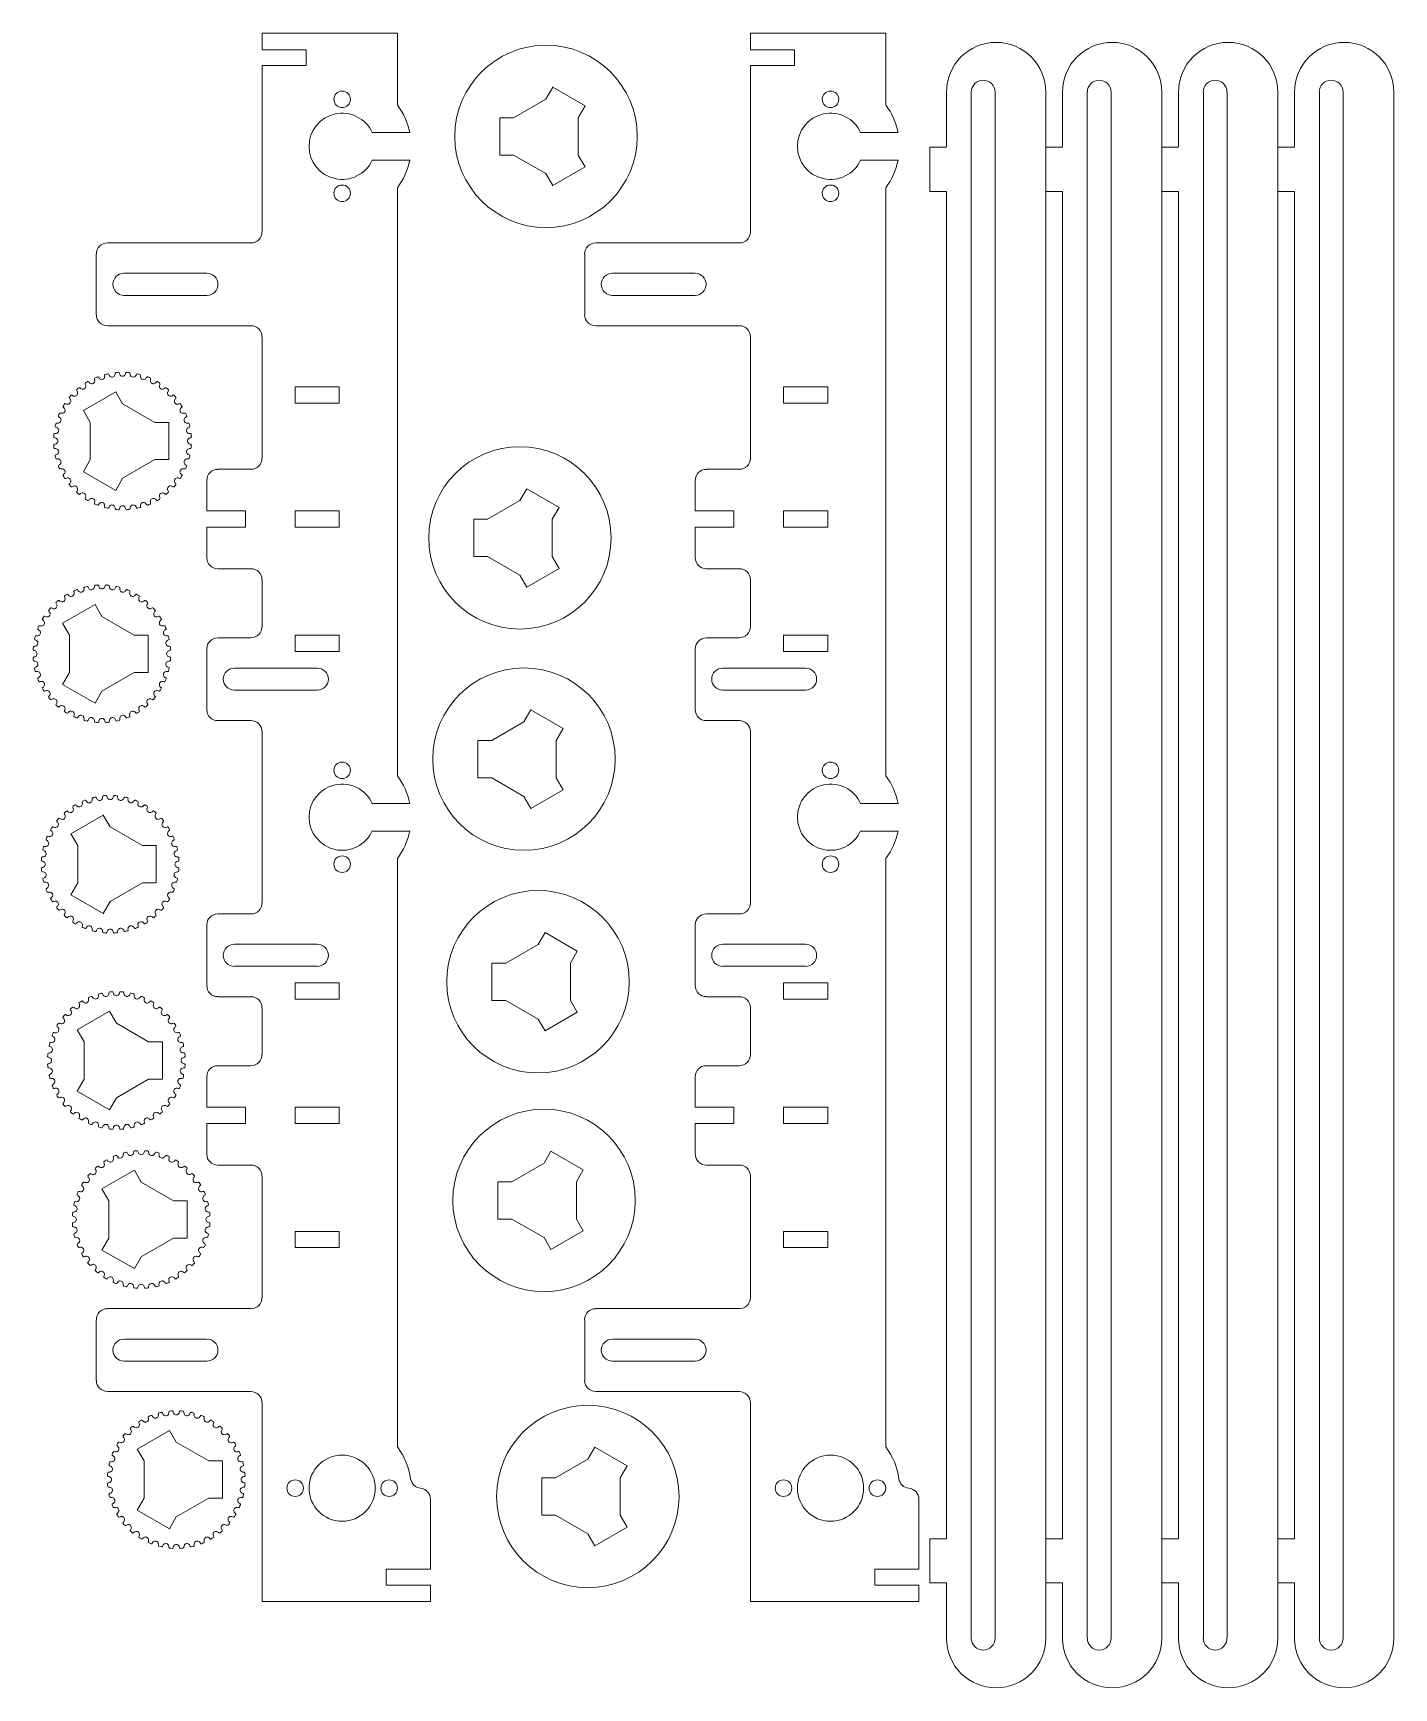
# Model space of a CAD drawing. Header units: inches. Extents: x -2.8 to 6.9, y -0.5 to 11.3.
import ezdxf

# ---------------------------------------------------------------- set-up
doc = ezdxf.new("R2010")
doc.units = ezdxf.units.IN
doc.header["$MEASUREMENT"] = 0

msp = doc.modelspace()

# ---------------------------------------------------------------- linework, layer by layer
at = {"lineweight": 0}
for p, q in [((-0.236, 11.299), (-1.201, 11.299)), ((-1.201, 11.181), (-1.201, 11.299)), ((-0.236, 10.787), (-0.236, 11.299)), ((3.244, 11.299), (2.28, 11.299)), ((2.28, 11.181), (2.28, 11.299)), ((3.244, 10.787), (3.244, 11.299)), ((-1.201, 11.181), (-0.886, 11.181)), ((-0.886, 11.181), (-0.886, 11.067)), ((2.28, 11.181), (2.595, 11.181)), ((2.595, 11.181), (2.595, 11.067)), ((-0.886, 11.067), (-1.201, 11.067)), ((-1.201, 9.882), (-1.201, 11.067)), ((2.595, 11.067), (2.28, 11.067)), ((2.28, 9.882), (2.28, 11.067)), ((0.823, 10.829), (0.872, 10.914)), ((0.872, 10.914), (1.102, 10.781)), ((3.677, 10.879), (3.677, 10.485)), ((3.854, -0.145), (3.854, 10.879)), ((4.024, 10.879), (4.024, -0.145)), ((4.386, -0.145), (4.386, 10.879)), ((4.504, 10.879), (4.504, 10.485)), ((4.681, -0.145), (4.681, 10.879)), ((4.85, 10.879), (4.85, -0.145)), ((5.213, -0.145), (5.213, 10.879)), ((5.331, 10.879), (5.331, 10.485)), ((5.508, -0.145), (5.508, 10.879)), ((5.677, 10.879), (5.677, -0.145)), ((6.039, -0.145), (6.039, 10.879)), ((6.157, 10.879), (6.157, 10.485)), ((6.335, -0.145), (6.335, 10.879)), ((6.504, 10.879), (6.504, -0.145)), ((6.866, -0.145), (6.866, 10.879)), ((0.592, 10.696), (0.823, 10.829)), ((1.102, 10.781), (1.053, 10.696)), ((0.494, 10.43), (0.494, 10.696)), ((0.494, 10.696), (0.592, 10.696)), ((1.053, 10.696), (1.053, 10.43)), ((-0.415, 10.591), (-0.148, 10.591)), ((3.065, 10.591), (3.333, 10.591)), ((-0.148, 10.394), (-0.415, 10.394)), ((0.592, 10.43), (0.494, 10.43)), ((0.823, 10.297), (0.592, 10.43)), ((1.053, 10.43), (1.102, 10.345)), ((3.333, 10.394), (3.065, 10.394)), ((3.677, 10.485), (3.559, 10.485)), ((3.559, 10.485), (3.559, 10.17)), ((4.504, 10.485), (4.386, 10.485)), ((5.331, 10.485), (5.213, 10.485)), ((6.157, 10.485), (6.039, 10.485)), ((0.872, 10.212), (0.823, 10.297)), ((1.102, 10.345), (0.872, 10.212)), ((-0.236, 6.004), (-0.236, 10.197)), ((3.244, 6.004), (3.244, 10.197)), ((3.559, 10.17), (3.677, 10.17)), ((3.677, 10.17), (3.677, 0.564)), ((4.386, 10.17), (4.504, 10.17)), ((4.504, 10.17), (4.504, 0.564)), ((5.213, 10.17), (5.331, 10.17)), ((5.331, 10.17), (5.331, 0.564)), ((6.039, 10.17), (6.157, 10.17)), ((6.157, 10.17), (6.157, 0.564)), ((-2.303, 9.803), (-1.28, 9.803)), ((1.177, 9.803), (2.201, 9.803)), ((-2.382, 9.291), (-2.382, 9.724)), ((1.099, 9.291), (1.099, 9.724)), ((-2.185, 9.587), (-1.594, 9.587)), ((1.296, 9.587), (1.886, 9.587)), ((-1.594, 9.429), (-2.185, 9.429)), ((1.886, 9.429), (1.296, 9.429)), ((-1.28, 9.213), (-2.303, 9.213)), ((2.201, 9.213), (1.177, 9.213)), ((-1.201, 8.268), (-1.201, 9.134)), ((2.28, 8.268), (2.28, 9.134)), ((-2.474, 8.609), (-2.244, 8.742)), ((-2.244, 8.742), (-2.195, 8.657)), ((-0.965, 8.661), (-0.965, 8.778)), ((-0.965, 8.778), (-0.65, 8.778)), ((-0.65, 8.778), (-0.65, 8.661)), ((2.516, 8.661), (2.516, 8.778)), ((2.516, 8.778), (2.831, 8.778)), ((2.831, 8.778), (2.831, 8.661)), ((-2.195, 8.657), (-1.965, 8.524)), ((-0.65, 8.661), (-0.965, 8.661)), ((2.831, 8.661), (2.516, 8.661)), ((-2.425, 8.524), (-2.474, 8.609)), ((-2.425, 8.258), (-2.425, 8.524)), ((-1.965, 8.524), (-1.866, 8.524)), ((-1.866, 8.524), (-1.866, 8.258)), ((-2.474, 8.172), (-2.425, 8.258)), ((-2.244, 8.039), (-2.474, 8.172)), ((-1.965, 8.258), (-2.195, 8.125)), ((-1.866, 8.258), (-1.965, 8.258)), ((-1.516, 8.189), (-1.28, 8.189)), ((1.965, 8.189), (2.201, 8.189)), ((-2.195, 8.125), (-2.244, 8.039)), ((-1.594, 7.894), (-1.594, 8.11)), ((0.637, 7.966), (0.686, 8.051)), ((0.686, 8.051), (0.916, 7.918)), ((1.886, 7.894), (1.886, 8.11)), ((0.407, 7.833), (0.637, 7.966)), ((0.916, 7.918), (0.867, 7.833)), ((-1.594, 7.894), (-1.319, 7.894)), ((-1.319, 7.894), (-1.319, 7.776)), ((-0.965, 7.776), (-0.965, 7.892)), ((-0.965, 7.892), (-0.65, 7.892)), ((-0.65, 7.892), (-0.65, 7.776)), ((0.308, 7.567), (0.308, 7.833)), ((0.308, 7.833), (0.407, 7.833)), ((0.867, 7.833), (0.867, 7.567)), ((1.886, 7.894), (2.162, 7.894)), ((2.162, 7.894), (2.162, 7.776)), ((2.516, 7.776), (2.516, 7.892)), ((2.516, 7.892), (2.831, 7.892)), ((2.831, 7.892), (2.831, 7.776)), ((-1.319, 7.776), (-1.594, 7.776)), ((-1.594, 7.559), (-1.594, 7.776)), ((-0.65, 7.776), (-0.965, 7.776)), ((2.162, 7.776), (1.886, 7.776)), ((1.886, 7.559), (1.886, 7.776)), ((2.831, 7.776), (2.516, 7.776)), ((0.407, 7.567), (0.308, 7.567)), ((0.637, 7.434), (0.407, 7.567)), ((0.867, 7.567), (0.916, 7.482)), ((-1.28, 7.48), (-1.516, 7.48)), ((0.686, 7.349), (0.637, 7.434)), ((0.916, 7.482), (0.686, 7.349)), ((2.201, 7.48), (1.965, 7.48)), ((-1.201, 7.067), (-1.201, 7.402)), ((2.28, 7.067), (2.28, 7.402)), ((-2.622, 7.093), (-2.391, 7.225)), ((-2.391, 7.225), (-2.342, 7.14)), ((-2.573, 7.007), (-2.622, 7.093)), ((-2.342, 7.14), (-2.112, 7.007)), ((-2.573, 6.741), (-2.573, 7.007)), ((-2.112, 7.007), (-2.013, 7.007)), ((-2.013, 7.007), (-2.013, 6.741)), ((-1.516, 6.988), (-1.28, 6.988)), ((-0.965, 6.89), (-0.965, 7.006)), ((-0.965, 7.006), (-0.65, 7.006)), ((-0.65, 7.006), (-0.65, 6.89)), ((1.965, 6.988), (2.201, 6.988)), ((2.516, 6.89), (2.516, 7.006)), ((2.516, 7.006), (2.831, 7.006)), ((2.831, 7.006), (2.831, 6.89)), ((-1.594, 6.476), (-1.594, 6.909)), ((-0.65, 6.89), (-0.965, 6.89)), ((1.886, 6.476), (1.886, 6.909)), ((2.831, 6.89), (2.516, 6.89)), ((-2.622, 6.656), (-2.573, 6.741)), ((-2.112, 6.741), (-2.342, 6.608)), ((-2.013, 6.741), (-2.112, 6.741)), ((-1.398, 6.772), (-0.807, 6.772)), ((2.083, 6.772), (2.673, 6.772)), ((-2.391, 6.523), (-2.622, 6.656)), ((-2.342, 6.608), (-2.391, 6.523)), ((-0.807, 6.614), (-1.398, 6.614)), ((2.673, 6.614), (2.083, 6.614)), ((-1.28, 6.398), (-1.516, 6.398)), ((0.436, 6.256), (0.666, 6.389)), ((0.666, 6.389), (0.715, 6.474)), ((0.715, 6.474), (0.946, 6.341)), ((2.201, 6.398), (1.965, 6.398)), ((-1.201, 5.098), (-1.201, 6.319)), ((0.337, 5.99), (0.337, 6.256)), ((0.337, 6.256), (0.436, 6.256)), ((0.946, 6.341), (0.896, 6.256)), ((0.896, 6.256), (0.896, 5.99)), ((2.28, 5.098), (2.28, 6.319)), ((0.436, 5.99), (0.337, 5.99)), ((0.666, 5.857), (0.436, 5.99)), ((0.946, 5.905), (0.715, 5.772)), ((0.896, 5.99), (0.946, 5.905)), ((-0.415, 5.807), (-0.148, 5.807)), ((0.715, 5.772), (0.666, 5.857)), ((3.065, 5.807), (3.333, 5.807)), ((-2.563, 5.591), (-2.332, 5.724)), ((-2.332, 5.724), (-2.283, 5.639)), ((-2.514, 5.506), (-2.563, 5.591)), ((-2.283, 5.639), (-2.053, 5.506)), ((-0.148, 5.61), (-0.415, 5.61)), ((3.333, 5.61), (3.065, 5.61)), ((-2.514, 5.24), (-2.514, 5.506)), ((-2.053, 5.506), (-1.955, 5.506)), ((-1.955, 5.506), (-1.955, 5.24)), ((-0.236, 1.22), (-0.236, 5.413)), ((3.244, 1.22), (3.244, 5.413)), ((-2.563, 5.155), (-2.514, 5.24)), ((-2.053, 5.24), (-2.283, 5.107)), ((-1.955, 5.24), (-2.053, 5.24)), ((-2.332, 5.022), (-2.563, 5.155)), ((-2.283, 5.107), (-2.332, 5.022)), ((-1.516, 5.02), (-1.28, 5.02)), ((1.965, 5.02), (2.201, 5.02)), ((-1.594, 4.508), (-1.594, 4.941)), ((0.766, 4.802), (0.816, 4.887)), ((0.816, 4.887), (1.046, 4.754)), ((1.886, 4.508), (1.886, 4.941)), ((-1.398, 4.803), (-0.807, 4.803)), ((0.536, 4.669), (0.766, 4.802)), ((1.046, 4.754), (0.997, 4.669)), ((2.083, 4.803), (2.673, 4.803)), ((-0.807, 4.646), (-1.398, 4.646)), ((0.438, 4.403), (0.438, 4.669)), ((0.438, 4.669), (0.536, 4.669)), ((0.997, 4.669), (0.997, 4.403)), ((2.673, 4.646), (2.083, 4.646)), ((-0.965, 4.528), (-0.65, 4.528)), ((-0.965, 4.411), (-0.965, 4.528)), ((-0.65, 4.528), (-0.65, 4.411)), ((2.516, 4.528), (2.831, 4.528)), ((2.516, 4.411), (2.516, 4.528)), ((2.831, 4.528), (2.831, 4.411)), ((-1.28, 4.429), (-1.516, 4.429)), ((-0.65, 4.411), (-0.965, 4.411)), ((0.536, 4.403), (0.438, 4.403)), ((0.766, 4.27), (0.536, 4.403)), ((0.997, 4.403), (1.046, 4.318)), ((2.201, 4.429), (1.965, 4.429)), ((2.831, 4.411), (2.516, 4.411)), ((-2.519, 4.192), (-2.288, 4.325)), ((-2.288, 4.325), (-2.239, 4.24)), ((-1.201, 4.016), (-1.201, 4.35)), ((0.816, 4.185), (0.766, 4.27)), ((1.046, 4.318), (0.816, 4.185)), ((2.28, 4.016), (2.28, 4.35)), ((-2.469, 4.107), (-2.519, 4.192)), ((-2.239, 4.24), (-2.009, 4.107)), ((-2.469, 3.841), (-2.469, 4.107)), ((-2.009, 4.107), (-1.91, 4.107)), ((-1.91, 4.107), (-1.91, 3.841)), ((-1.516, 3.937), (-1.28, 3.937)), ((1.965, 3.937), (2.201, 3.937)), ((-2.519, 3.756), (-2.469, 3.841)), ((-2.009, 3.841), (-2.239, 3.708)), ((-1.91, 3.841), (-2.009, 3.841)), ((-1.594, 3.642), (-1.594, 3.858)), ((1.886, 3.642), (1.886, 3.858)), ((-2.288, 3.623), (-2.519, 3.756)), ((-2.239, 3.708), (-2.288, 3.623)), ((-1.594, 3.642), (-1.319, 3.642)), ((-1.319, 3.642), (-1.319, 3.524)), ((-0.965, 3.526), (-0.965, 3.642)), ((-0.965, 3.642), (-0.65, 3.642)), ((-0.65, 3.642), (-0.65, 3.526)), ((1.886, 3.642), (2.162, 3.642)), ((2.162, 3.642), (2.162, 3.524)), ((2.516, 3.526), (2.516, 3.642)), ((2.516, 3.642), (2.831, 3.642)), ((2.831, 3.642), (2.831, 3.526)), ((-1.319, 3.524), (-1.594, 3.524)), ((-1.594, 3.307), (-1.594, 3.524)), ((-0.65, 3.526), (-0.965, 3.526)), ((2.162, 3.524), (1.886, 3.524)), ((1.886, 3.307), (1.886, 3.524)), ((2.831, 3.526), (2.516, 3.526)), ((0.809, 3.243), (0.858, 3.328)), ((0.858, 3.328), (1.089, 3.195)), ((-2.342, 3.059), (-2.111, 3.192)), ((-2.111, 3.192), (-2.062, 3.107)), ((-1.28, 3.228), (-1.516, 3.228)), ((0.579, 3.11), (0.809, 3.243)), ((1.089, 3.195), (1.04, 3.11)), ((2.201, 3.228), (1.965, 3.228)), ((-2.062, 3.107), (-1.832, 2.974)), ((-1.201, 2.283), (-1.201, 3.15)), ((0.48, 2.844), (0.48, 3.11)), ((0.48, 3.11), (0.579, 3.11)), ((1.04, 3.11), (1.04, 2.844)), ((2.28, 2.283), (2.28, 3.15)), ((-2.293, 2.974), (-2.342, 3.059)), ((-2.293, 2.708), (-2.293, 2.974)), ((-1.832, 2.974), (-1.734, 2.974)), ((-1.734, 2.974), (-1.734, 2.708)), ((0.579, 2.844), (0.48, 2.844)), ((0.809, 2.711), (0.579, 2.844)), ((1.04, 2.844), (1.089, 2.759)), ((-0.965, 2.756), (-0.65, 2.756)), ((-0.965, 2.64), (-0.965, 2.756)), ((-0.65, 2.756), (-0.65, 2.64)), ((1.089, 2.759), (0.858, 2.626)), ((2.516, 2.756), (2.831, 2.756)), ((2.516, 2.64), (2.516, 2.756)), ((2.831, 2.756), (2.831, 2.64)), ((-2.342, 2.622), (-2.293, 2.708)), ((-2.111, 2.49), (-2.342, 2.622)), ((-1.832, 2.708), (-2.062, 2.575)), ((-1.734, 2.708), (-1.832, 2.708)), ((-0.65, 2.64), (-0.965, 2.64)), ((0.858, 2.626), (0.809, 2.711)), ((2.831, 2.64), (2.516, 2.64)), ((-2.062, 2.575), (-2.111, 2.49)), ((-2.382, 1.693), (-2.382, 2.126)), ((-2.303, 2.205), (-1.28, 2.205)), ((1.099, 1.693), (1.099, 2.126)), ((1.177, 2.205), (2.201, 2.205)), ((-2.185, 1.988), (-1.594, 1.988)), ((1.296, 1.988), (1.886, 1.988)), ((-1.594, 1.831), (-2.185, 1.831)), ((1.886, 1.831), (1.296, 1.831)), ((-1.28, 1.614), (-2.303, 1.614)), ((-1.201, 0.118), (-1.201, 1.535)), ((2.201, 1.614), (1.177, 1.614)), ((2.28, 0.118), (2.28, 1.535)), ((-2.091, 1.204), (-1.861, 1.337)), ((-1.861, 1.337), (-1.812, 1.252)), ((-2.042, 1.119), (-2.091, 1.204)), ((-1.812, 1.252), (-1.581, 1.119)), ((1.121, 1.132), (1.171, 1.217)), ((1.171, 1.217), (1.401, 1.084)), ((-2.042, 0.853), (-2.042, 1.119)), ((-1.581, 1.119), (-1.483, 1.119)), ((-1.483, 1.119), (-1.483, 0.853)), ((0.891, 0.999), (1.121, 1.132)), ((1.401, 1.084), (1.352, 0.999)), ((0.793, 0.733), (0.793, 0.999)), ((0.793, 0.999), (0.891, 0.999)), ((1.352, 0.999), (1.352, 0.733)), ((-2.091, 0.768), (-2.042, 0.853)), ((-1.581, 0.853), (-1.812, 0.72)), ((-1.483, 0.853), (-1.581, 0.853)), ((0, 0.348), (0, 0.846)), ((3.481, 0.348), (3.481, 0.846)), ((-1.861, 0.635), (-2.091, 0.768)), ((-1.812, 0.72), (-1.861, 0.635)), ((0.891, 0.733), (0.793, 0.733)), ((1.121, 0.6), (0.891, 0.733)), ((1.352, 0.733), (1.401, 0.648)), ((1.171, 0.515), (1.121, 0.6)), ((1.401, 0.648), (1.171, 0.515)), ((3.677, 0.564), (3.559, 0.564)), ((3.559, 0.564), (3.559, 0.249)), ((4.504, 0.564), (4.386, 0.564)), ((5.331, 0.564), (5.213, 0.564)), ((6.157, 0.564), (6.039, 0.564)), ((-0.315, 0.234), (-0.315, 0.348)), ((-0.315, 0.348), (0, 0.348)), ((3.166, 0.234), (3.166, 0.348)), ((3.166, 0.348), (3.481, 0.348)), ((3.559, 0.249), (3.677, 0.249)), ((3.677, 0.249), (3.677, -0.145)), ((4.386, 0.249), (4.504, 0.249)), ((4.504, 0.249), (4.504, -0.145)), ((5.213, 0.249), (5.331, 0.249)), ((5.331, 0.249), (5.331, -0.145)), ((6.039, 0.249), (6.157, 0.249)), ((6.157, 0.249), (6.157, -0.145)), ((0, 0.118), (-1.201, 0.118)), ((0, 0.234), (-0.315, 0.234)), ((0, 0.118), (0, 0.234)), ((3.481, 0.118), (2.28, 0.118)), ((3.481, 0.234), (3.166, 0.234)), ((3.481, 0.118), (3.481, 0.234))]:
    msp.add_line(p, q, dxfattribs=at)
for centre, radius in [((0.823, 10.563), 0.65), ((-0.63, 10.827), 0.0591), ((2.851, 10.827), 0.0591), ((-0.63, 10.157), 0.0591), ((2.851, 10.157), 0.0591), ((0.637, 7.7), 0.65), ((0.666, 6.123), 0.65), ((-0.63, 6.043), 0.0591), ((2.851, 6.043), 0.0591), ((-0.63, 5.374), 0.0591), ((2.851, 5.374), 0.0591), ((0.766, 4.536), 0.65), ((0.809, 2.977), 0.65), ((1.121, 0.866), 0.65), ((-0.63, 0.925), 0.236), ((2.851, 0.925), 0.236), ((-0.965, 0.925), 0.0591), ((-0.295, 0.925), 0.0591), ((2.516, 0.925), 0.0591), ((3.185, 0.925), 0.0591)]:
    msp.add_circle(centre, radius, dxfattribs=at)
for centre, radius, start, end in [((4.031, 10.879), 0.354, 0, 180), ((4.858, 10.879), 0.354, 0, 180), ((5.685, 10.879), 0.354, 0, 180), ((6.512, 10.879), 0.354, 0, 180), ((3.939, 10.879), 0.0846, 0, 180), ((4.766, 10.879), 0.0846, 0, 180), ((5.592, 10.879), 0.0846, 0, 180), ((6.419, 10.879), 0.0846, 0, 180), ((-0.63, 10.492), 0.492, 11.5406, 36.8699), ((2.851, 10.492), 0.492, 11.5406, 36.8699), ((-0.63, 10.492), 0.236, 24.6325, 335.3675), ((2.851, 10.492), 0.236, 24.6325, 335.3675), ((-0.63, 10.492), 0.492, 323.1301, 348.4594), ((2.851, 10.492), 0.492, 323.1301, 348.4594), ((-2.303, 9.724), 0.0787, 90, 180), ((-1.28, 9.882), 0.0787, 270, 0), ((1.177, 9.724), 0.0787, 90, 180), ((2.201, 9.882), 0.0787, 270, 0), ((-2.185, 9.508), 0.0787, 90, 270), ((-1.594, 9.508), 0.0787, 270, 90), ((1.296, 9.508), 0.0787, 90, 270), ((1.886, 9.508), 0.0787, 270, 90), ((-2.303, 9.291), 0.0787, 180, 270), ((-1.28, 9.134), 0.0787, 0, 90), ((1.177, 9.291), 0.0787, 180, 270), ((2.201, 9.134), 0.0787, 0, 90), ((-2.317, 8.86), 0.00591, 104.5716, 189.3953), ((-2.362, 8.853), 0.0394, 352.0108, 9.3953), ((-2.195, 8.391), 0.491, 102.4284, 104.5716), ((-2.299, 8.864), 0.00591, 17.6047, 102.4284), ((-2.256, 8.878), 0.0394, 197.6047, 214.9892), ((-2.27, 8.868), 0.0219, 214.9892, 343.0108), ((-2.287, 8.873), 0.0394, 343.0108, 0.3953), ((-2.242, 8.874), 0.00591, 95.5716, 180.3953), ((-2.195, 8.391), 0.491, 93.4284, 95.5716), ((-2.224, 8.875), 0.00591, 8.6047, 93.4284), ((-2.179, 8.882), 0.0394, 188.6047, 205.9892), ((-2.195, 8.874), 0.0219, 205.9892, 334.0108), ((-2.211, 8.882), 0.0394, 334.0108, 351.3953), ((-2.166, 8.875), 0.00591, 86.5716, 171.3953), ((-2.195, 8.391), 0.491, 84.4284, 86.5716), ((-2.148, 8.874), 0.00591, 359.6047, 84.4284), ((-2.102, 8.873), 0.0394, 179.6047, 196.9892), ((-2.119, 8.868), 0.0219, 196.9892, 325.0108), ((-2.134, 8.878), 0.0394, 325.0108, 342.3953), ((-2.09, 8.864), 0.00591, 77.5716, 162.3953), ((-2.195, 8.391), 0.491, 75.4284, 77.5716), ((-2.073, 8.86), 0.00591, 350.6047, 75.4284), ((-2.028, 8.853), 0.0394, 170.6047, 187.9892), ((-2.537, 8.732), 0.0219, 250.9892, 19.0108), ((-2.517, 8.754), 0.00591, 131.5716, 216.3953), ((-2.553, 8.727), 0.0394, 19.0108, 36.3953), ((-2.195, 8.391), 0.491, 129.4284, 131.5716), ((-2.503, 8.765), 0.00591, 44.6047, 129.4284), ((-2.471, 8.797), 0.0394, 224.6047, 241.9892), ((-2.479, 8.782), 0.0219, 241.9892, 10.0108), ((-2.456, 8.8), 0.00591, 122.5716, 207.3953), ((-2.496, 8.779), 0.0394, 10.0108, 27.3953), ((-2.195, 8.391), 0.491, 120.4284, 122.5716), ((-2.441, 8.809), 0.00591, 35.6047, 120.4284), ((-2.404, 8.835), 0.0394, 215.6047, 232.9892), ((-2.414, 8.821), 0.0219, 232.9892, 1.0108), ((-2.389, 8.835), 0.00591, 113.5716, 198.3953), ((-2.432, 8.821), 0.0394, 1.0108, 18.3953), ((-2.195, 8.391), 0.491, 111.4284, 113.5716), ((-2.372, 8.842), 0.00591, 26.6047, 111.4284), ((-2.332, 8.863), 0.0394, 206.6047, 223.9892), ((-2.344, 8.85), 0.0219, 223.9892, 352.0108), ((-2.045, 8.85), 0.0219, 187.9892, 316.0108), ((-2.058, 8.863), 0.0394, 316.0108, 333.3953), ((-2.018, 8.842), 0.00591, 68.5716, 153.3953), ((-2.195, 8.391), 0.491, 66.4284, 68.5716), ((-2.001, 8.835), 0.00591, 341.6047, 66.4284), ((-1.958, 8.821), 0.0394, 161.6047, 178.9892), ((-1.975, 8.821), 0.0219, 178.9892, 307.0108), ((-1.986, 8.835), 0.0394, 307.0108, 324.3953), ((-1.949, 8.809), 0.00591, 59.5716, 144.3953), ((-2.195, 8.391), 0.491, 57.4284, 59.5716), ((-1.911, 8.782), 0.0219, 169.9892, 298.0108), ((-1.893, 8.779), 0.0394, 152.6047, 169.9892), ((-1.934, 8.8), 0.00591, 332.6047, 57.4284), ((-1.919, 8.797), 0.0394, 298.0108, 315.3953), ((-1.887, 8.765), 0.00591, 50.5716, 135.3953), ((-2.195, 8.391), 0.491, 48.4284, 50.5716), ((-1.853, 8.732), 0.0219, 160.9892, 289.0108), ((-1.836, 8.727), 0.0394, 143.6047, 160.9892), ((-1.873, 8.754), 0.00591, 323.6047, 48.4284), ((-2.626, 8.61), 0.0219, 268.9892, 37.0108), ((-2.613, 8.636), 0.00591, 149.5716, 234.3953), ((-2.195, 8.391), 0.491, 147.4284, 149.5716), ((-2.64, 8.6), 0.0394, 37.0108, 54.3953), ((-2.604, 8.652), 0.00591, 62.6047, 147.4284), ((-2.583, 8.692), 0.0394, 242.6047, 259.9892), ((-2.586, 8.675), 0.0219, 259.9892, 28.0108), ((-2.57, 8.699), 0.00591, 140.5716, 225.3953), ((-2.195, 8.391), 0.491, 138.4284, 140.5716), ((-2.601, 8.667), 0.0394, 28.0108, 45.3953), ((-2.558, 8.713), 0.00591, 53.6047, 138.4284), ((-2.531, 8.749), 0.0394, 233.6047, 250.9892), ((-1.859, 8.749), 0.0394, 289.0108, 306.3953), ((-1.832, 8.713), 0.00591, 41.5716, 126.3953), ((-2.195, 8.391), 0.491, 39.4284, 41.5716), ((-1.804, 8.675), 0.0219, 151.9892, 280.0108), ((-1.788, 8.667), 0.0394, 134.6047, 151.9892), ((-1.82, 8.699), 0.00591, 314.6047, 39.4284), ((-1.807, 8.692), 0.0394, 280.0108, 297.3953), ((-1.786, 8.652), 0.00591, 32.5716, 117.3953), ((-1.764, 8.61), 0.0219, 142.9892, 271.0108), ((-1.75, 8.6), 0.0394, 125.6047, 142.9892), ((-2.195, 8.391), 0.491, 30.4284, 32.5716), ((-1.776, 8.636), 0.00591, 305.6047, 30.4284), ((-2.669, 8.495), 0.00591, 167.5716, 252.3953), ((-2.195, 8.391), 0.491, 165.4284, 167.5716), ((-2.664, 8.513), 0.00591, 80.6047, 165.4284), ((-2.657, 8.557), 0.0394, 260.6047, 277.9892), ((-2.195, 8.391), 0.491, 156.4284, 158.5716), ((-2.647, 8.568), 0.00591, 158.5716, 243.3953), ((-2.655, 8.54), 0.0219, 277.9892, 46.0108), ((-2.667, 8.527), 0.0394, 46.0108, 63.3953), ((-2.64, 8.585), 0.00591, 71.6047, 156.4284), ((-2.625, 8.628), 0.0394, 251.6047, 268.9892), ((-1.764, 8.628), 0.0394, 271.0108, 288.3953), ((-1.735, 8.54), 0.0219, 133.9892, 262.0108), ((-1.75, 8.585), 0.00591, 23.5716, 108.3953), ((-1.723, 8.527), 0.0394, 116.6047, 133.9892), ((-2.195, 8.391), 0.491, 21.4284, 23.5716), ((-1.743, 8.568), 0.00591, 296.6047, 21.4284), ((-1.733, 8.557), 0.0394, 262.0108, 279.3953), ((-1.725, 8.513), 0.00591, 14.5716, 99.3953), ((-2.195, 8.391), 0.491, 12.4284, 14.5716), ((-1.721, 8.495), 0.00591, 287.6047, 12.4284), ((-2.195, 8.391), 0.491, 174.4284, 176.5716), ((-2.679, 8.42), 0.00591, 176.5716, 261.3953), ((-2.678, 8.438), 0.00591, 89.6047, 174.4284), ((-2.686, 8.375), 0.0394, 64.0108, 81.3953), ((-2.677, 8.483), 0.0394, 269.6047, 286.9892), ((-2.682, 8.452), 0.0394, 55.0108, 72.3953), ((-2.678, 8.391), 0.0219, 295.9892, 64.0108), ((-2.672, 8.466), 0.0219, 286.9892, 55.0108), ((-1.717, 8.466), 0.0219, 124.9892, 253.0108), ((-1.711, 8.391), 0.0219, 115.9892, 244.0108), ((-1.707, 8.452), 0.0394, 107.6047, 124.9892), ((-1.712, 8.483), 0.0394, 253.0108, 270.3953), ((-1.704, 8.375), 0.0394, 98.6047, 115.9892), ((-1.712, 8.438), 0.00591, 5.5716, 90.3953), ((-1.71, 8.42), 0.00591, 278.6047, 3.4284), ((-2.195, 8.391), 0.491, 3.4284, 5.5716), ((-2.679, 8.362), 0.00591, 98.6047, 183.4284), ((-2.195, 8.391), 0.491, 183.4284, 185.5716), ((-2.678, 8.343), 0.00591, 185.5716, 270.3953), ((-2.686, 8.406), 0.0394, 278.6047, 295.9892), ((-2.677, 8.298), 0.0394, 73.0108, 90.3953), ((-2.669, 8.286), 0.00591, 107.6047, 192.4284), ((-2.195, 8.391), 0.491, 192.4284, 194.5716), ((-2.682, 8.329), 0.0394, 287.6047, 304.9892), ((-2.664, 8.269), 0.00591, 194.5716, 279.3953), ((-2.672, 8.315), 0.0219, 304.9892, 73.0108), ((-2.657, 8.224), 0.0394, 82.0108, 99.3953), ((-2.655, 8.241), 0.0219, 313.9892, 82.0108), ((-1.735, 8.241), 0.0219, 97.9892, 226.0108), ((-1.717, 8.315), 0.0219, 106.9892, 235.0108), ((-1.733, 8.224), 0.0394, 80.6047, 97.9892), ((-1.707, 8.329), 0.0394, 235.0108, 252.3953), ((-1.725, 8.269), 0.00591, 260.6047, 345.4284), ((-1.712, 8.298), 0.0394, 89.6047, 106.9892), ((-1.704, 8.406), 0.0394, 244.0108, 261.3953), ((-2.195, 8.391), 0.491, 345.4284, 347.5716), ((-1.721, 8.286), 0.00591, 347.5716, 72.3953), ((-1.712, 8.343), 0.00591, 269.6047, 354.4284), ((-1.71, 8.362), 0.00591, 356.5716, 81.3953), ((-2.195, 8.391), 0.491, 354.4284, 356.5716), ((-1.28, 8.268), 0.0787, 270, 0), ((2.201, 8.268), 0.0787, 270, 0), ((-2.647, 8.213), 0.00591, 116.6047, 201.4284), ((-2.195, 8.391), 0.491, 201.4284, 203.5716), ((-2.667, 8.254), 0.0394, 296.6047, 313.9892), ((-2.64, 8.197), 0.00591, 203.5716, 288.3953), ((-2.625, 8.154), 0.0394, 91.0108, 108.3953), ((-2.626, 8.171), 0.0219, 322.9892, 91.0108), ((-2.613, 8.145), 0.00591, 125.6047, 210.4284), ((-2.195, 8.391), 0.491, 210.4284, 212.5716), ((-2.64, 8.182), 0.0394, 305.6047, 322.9892), ((-1.764, 8.171), 0.0219, 88.9892, 217.0108), ((-1.75, 8.182), 0.0394, 217.0108, 234.3953), ((-2.195, 8.391), 0.491, 327.4284, 329.5716), ((-1.776, 8.145), 0.00591, 329.5716, 54.3953), ((-1.764, 8.154), 0.0394, 71.6047, 88.9892), ((-1.75, 8.197), 0.00591, 251.6047, 336.4284), ((-1.723, 8.254), 0.0394, 226.0108, 243.3953), ((-2.195, 8.391), 0.491, 336.4284, 338.5716), ((-1.743, 8.213), 0.00591, 338.5716, 63.3953), ((-1.516, 8.11), 0.0787, 90, 180), ((1.965, 8.11), 0.0787, 90, 180), ((-2.604, 8.129), 0.00591, 212.5716, 297.3953), ((-2.583, 8.089), 0.0394, 100.0108, 117.3953), ((-2.586, 8.106), 0.0219, 331.9892, 100.0108), ((-2.57, 8.082), 0.00591, 134.6047, 219.4284), ((-2.601, 8.115), 0.0394, 314.6047, 331.9892), ((-2.195, 8.391), 0.491, 219.4284, 221.5716), ((-2.558, 8.069), 0.00591, 221.5716, 306.3953), ((-2.531, 8.032), 0.0394, 109.0108, 126.3953), ((-2.537, 8.049), 0.0219, 340.9892, 109.0108), ((-2.517, 8.028), 0.00591, 143.6047, 228.4284), ((-2.553, 8.054), 0.0394, 323.6047, 340.9892), ((-2.195, 8.391), 0.491, 228.4284, 230.5716), ((-2.195, 8.391), 0.491, 309.4284, 311.5716), ((-1.853, 8.049), 0.0219, 70.9892, 199.0108), ((-1.836, 8.054), 0.0394, 199.0108, 216.3953), ((-1.873, 8.028), 0.00591, 311.5716, 36.3953), ((-1.859, 8.032), 0.0394, 53.6047, 70.9892), ((-1.832, 8.069), 0.00591, 233.6047, 318.4284), ((-2.195, 8.391), 0.491, 318.4284, 320.5716), ((-1.804, 8.106), 0.0219, 79.9892, 208.0108), ((-1.788, 8.115), 0.0394, 208.0108, 225.3953), ((-1.82, 8.082), 0.00591, 320.5716, 45.3953), ((-1.807, 8.089), 0.0394, 62.6047, 79.9892), ((-1.786, 8.129), 0.00591, 242.6047, 327.4284), ((-2.503, 8.016), 0.00591, 230.5716, 315.3953), ((-2.471, 7.984), 0.0394, 118.0108, 135.3953), ((-2.479, 7.999), 0.0219, 349.9892, 118.0108), ((-2.456, 7.982), 0.00591, 152.6047, 237.4284), ((-2.496, 8.003), 0.0394, 332.6047, 349.9892), ((-2.195, 8.391), 0.491, 237.4284, 239.5716), ((-2.441, 7.972), 0.00591, 239.5716, 324.3953), ((-2.404, 7.946), 0.0394, 127.0108, 144.3953), ((-2.414, 7.96), 0.0219, 358.9892, 127.0108), ((-2.432, 7.96), 0.0394, 341.6047, 358.9892), ((-2.389, 7.946), 0.00591, 161.6047, 246.4284), ((-2.195, 8.391), 0.491, 246.4284, 248.5716), ((-2.372, 7.939), 0.00591, 248.5716, 333.3953), ((-2.332, 7.919), 0.0394, 136.0108, 153.3953), ((-2.344, 7.931), 0.0219, 7.9892, 136.0108), ((-2.362, 7.928), 0.0394, 350.6047, 7.9892), ((-2.317, 7.921), 0.00591, 170.6047, 255.4284), ((-2.195, 8.391), 0.491, 255.4284, 257.5716), ((-2.299, 7.917), 0.00591, 257.5716, 342.3953), ((-2.256, 7.903), 0.0394, 145.0108, 162.3953), ((-2.27, 7.913), 0.0219, 16.9892, 145.0108), ((-2.287, 7.908), 0.0394, 359.6047, 16.9892), ((-2.242, 7.908), 0.00591, 179.6047, 264.4284), ((-2.224, 7.906), 0.00591, 266.5716, 351.3953), ((-2.179, 7.899), 0.0394, 154.0108, 171.3953), ((-2.195, 7.907), 0.0219, 25.9892, 154.0108), ((-2.211, 7.899), 0.0394, 8.6047, 25.9892), ((-2.166, 7.906), 0.00591, 188.6047, 273.4284), ((-2.148, 7.908), 0.00591, 275.5716, 0.3953), ((-2.102, 7.908), 0.0394, 163.0108, 180.3953), ((-2.119, 7.913), 0.0219, 34.9892, 163.0108), ((-2.134, 7.903), 0.0394, 17.6047, 34.9892), ((-2.09, 7.917), 0.00591, 197.6047, 282.4284), ((-2.195, 8.391), 0.491, 282.4284, 284.5716), ((-2.073, 7.921), 0.00591, 284.5716, 9.3953), ((-2.045, 7.931), 0.0219, 43.9892, 172.0108), ((-2.028, 7.928), 0.0394, 172.0108, 189.3953), ((-2.058, 7.919), 0.0394, 26.6047, 43.9892), ((-2.018, 7.939), 0.00591, 206.6047, 291.4284), ((-2.195, 8.391), 0.491, 291.4284, 293.5716), ((-2.001, 7.946), 0.00591, 293.5716, 18.3953), ((-1.975, 7.96), 0.0219, 52.9892, 181.0108), ((-1.958, 7.96), 0.0394, 181.0108, 198.3953), ((-1.986, 7.946), 0.0394, 35.6047, 52.9892), ((-1.949, 7.972), 0.00591, 215.6047, 300.4284), ((-2.195, 8.391), 0.491, 300.4284, 302.5716), ((-1.911, 7.999), 0.0219, 61.9892, 190.0108), ((-1.893, 8.003), 0.0394, 190.0108, 207.3953), ((-1.934, 7.982), 0.00591, 302.5716, 27.3953), ((-1.919, 7.984), 0.0394, 44.6047, 61.9892), ((-1.887, 8.016), 0.00591, 224.6047, 309.4284), ((-2.195, 8.391), 0.491, 264.4284, 266.5716), ((-2.195, 8.391), 0.491, 273.4284, 275.5716), ((-1.516, 7.559), 0.0787, 180, 270), ((1.965, 7.559), 0.0787, 180, 270), ((-1.28, 7.402), 0.0787, 0, 90), ((2.201, 7.402), 0.0787, 0, 90), ((-2.536, 7.319), 0.00591, 113.5716, 198.3953), ((-2.579, 7.305), 0.0394, 1.0108, 18.3953), ((-2.342, 6.874), 0.491, 111.4284, 113.5716), ((-2.519, 7.326), 0.00591, 26.6047, 111.4284), ((-2.479, 7.346), 0.0394, 206.6047, 223.9892), ((-2.492, 7.334), 0.0219, 223.9892, 352.0108), ((-2.464, 7.344), 0.00591, 104.5716, 189.3953), ((-2.509, 7.337), 0.0394, 352.0108, 9.3953), ((-2.342, 6.874), 0.491, 102.4284, 104.5716), ((-2.447, 7.348), 0.00591, 17.6047, 102.4284), ((-2.403, 7.362), 0.0394, 197.6047, 214.9892), ((-2.418, 7.352), 0.0219, 214.9892, 343.0108), ((-2.435, 7.357), 0.0394, 343.0108, 0.3953), ((-2.389, 7.357), 0.00591, 95.5716, 180.3953), ((-2.342, 6.874), 0.491, 93.4284, 95.5716), ((-2.371, 7.359), 0.00591, 8.6047, 93.4284), ((-2.326, 7.365), 0.0394, 188.6047, 205.9892), ((-2.342, 7.358), 0.0219, 205.9892, 334.0108), ((-2.358, 7.365), 0.0394, 334.0108, 351.3953), ((-2.313, 7.359), 0.00591, 86.5716, 171.3953), ((-2.342, 6.874), 0.491, 84.4284, 86.5716), ((-2.295, 7.357), 0.00591, 359.6047, 84.4284), ((-2.25, 7.357), 0.0394, 179.6047, 196.9892), ((-2.267, 7.352), 0.0219, 196.9892, 325.0108), ((-2.281, 7.362), 0.0394, 325.0108, 342.3953), ((-2.238, 7.348), 0.00591, 77.5716, 162.3953), ((-2.342, 6.874), 0.491, 75.4284, 77.5716), ((-2.22, 7.344), 0.00591, 350.6047, 75.4284), ((-2.175, 7.337), 0.0394, 170.6047, 187.9892), ((-2.193, 7.334), 0.0219, 187.9892, 316.0108), ((-2.205, 7.346), 0.0394, 316.0108, 333.3953), ((-2.165, 7.326), 0.00591, 68.5716, 153.3953), ((-2.342, 6.874), 0.491, 66.4284, 68.5716), ((-2.148, 7.319), 0.00591, 341.6047, 66.4284), ((-2.105, 7.305), 0.0394, 161.6047, 178.9892), ((-2.342, 6.874), 0.491, 138.4284, 140.5716), ((-2.705, 7.196), 0.00591, 53.6047, 138.4284), ((-2.678, 7.233), 0.0394, 233.6047, 250.9892), ((-2.684, 7.216), 0.0219, 250.9892, 19.0108), ((-2.664, 7.237), 0.00591, 131.5716, 216.3953), ((-2.701, 7.21), 0.0394, 19.0108, 36.3953), ((-2.342, 6.874), 0.491, 129.4284, 131.5716), ((-2.65, 7.249), 0.00591, 44.6047, 129.4284), ((-2.618, 7.281), 0.0394, 224.6047, 241.9892), ((-2.626, 7.265), 0.0219, 241.9892, 10.0108), ((-2.603, 7.283), 0.00591, 122.5716, 207.3953), ((-2.644, 7.262), 0.0394, 10.0108, 27.3953), ((-2.342, 6.874), 0.491, 120.4284, 122.5716), ((-2.588, 7.293), 0.00591, 35.6047, 120.4284), ((-2.551, 7.319), 0.0394, 215.6047, 232.9892), ((-2.562, 7.305), 0.0219, 232.9892, 1.0108), ((-2.123, 7.305), 0.0219, 178.9892, 307.0108), ((-2.133, 7.319), 0.0394, 307.0108, 324.3953), ((-2.096, 7.293), 0.00591, 59.5716, 144.3953), ((-2.342, 6.874), 0.491, 57.4284, 59.5716), ((-2.041, 7.262), 0.0394, 152.6047, 169.9892), ((-2.058, 7.265), 0.0219, 169.9892, 298.0108), ((-2.081, 7.283), 0.00591, 332.6047, 57.4284), ((-2.066, 7.281), 0.0394, 298.0108, 315.3953), ((-2.034, 7.249), 0.00591, 50.5716, 135.3953), ((-2.342, 6.874), 0.491, 48.4284, 50.5716), ((-2, 7.216), 0.0219, 160.9892, 289.0108), ((-1.984, 7.21), 0.0394, 143.6047, 160.9892), ((-2.02, 7.237), 0.00591, 323.6047, 48.4284), ((-2.006, 7.233), 0.0394, 289.0108, 306.3953), ((-1.979, 7.196), 0.00591, 41.5716, 126.3953), ((-2.342, 6.874), 0.491, 39.4284, 41.5716), ((-2.773, 7.094), 0.0219, 268.9892, 37.0108), ((-2.342, 6.874), 0.491, 147.4284, 149.5716), ((-2.761, 7.12), 0.00591, 149.5716, 234.3953), ((-2.787, 7.083), 0.0394, 37.0108, 54.3953), ((-2.751, 7.136), 0.00591, 62.6047, 147.4284), ((-2.73, 7.176), 0.0394, 242.6047, 259.9892), ((-2.733, 7.158), 0.0219, 259.9892, 28.0108), ((-2.717, 7.182), 0.00591, 140.5716, 225.3953), ((-2.749, 7.15), 0.0394, 28.0108, 45.3953), ((-1.951, 7.158), 0.0219, 151.9892, 280.0108), ((-1.936, 7.15), 0.0394, 134.6047, 151.9892), ((-1.967, 7.182), 0.00591, 314.6047, 39.4284), ((-1.954, 7.176), 0.0394, 280.0108, 297.3953), ((-1.933, 7.136), 0.00591, 32.5716, 117.3953), ((-1.911, 7.094), 0.0219, 142.9892, 271.0108), ((-1.897, 7.083), 0.0394, 125.6047, 142.9892), ((-2.342, 6.874), 0.491, 30.4284, 32.5716), ((-1.924, 7.12), 0.00591, 305.6047, 30.4284), ((-2.342, 6.874), 0.491, 165.4284, 167.5716), ((-2.816, 6.979), 0.00591, 167.5716, 252.3953), ((-2.812, 6.996), 0.00591, 80.6047, 165.4284), ((-2.83, 6.936), 0.0394, 55.0108, 72.3953), ((-2.82, 6.95), 0.0219, 286.9892, 55.0108), ((-2.804, 7.041), 0.0394, 260.6047, 277.9892), ((-2.794, 7.052), 0.00591, 158.5716, 243.3953), ((-2.342, 6.874), 0.491, 156.4284, 158.5716), ((-2.802, 7.024), 0.0219, 277.9892, 46.0108), ((-2.814, 7.011), 0.0394, 46.0108, 63.3953), ((-2.787, 7.068), 0.00591, 71.6047, 156.4284), ((-2.773, 7.111), 0.0394, 251.6047, 268.9892), ((-1.912, 7.111), 0.0394, 271.0108, 288.3953), ((-1.882, 7.024), 0.0219, 133.9892, 262.0108), ((-1.897, 7.068), 0.00591, 23.5716, 108.3953), ((-1.87, 7.011), 0.0394, 116.6047, 133.9892), ((-2.342, 6.874), 0.491, 21.4284, 23.5716), ((-1.89, 7.052), 0.00591, 296.6047, 21.4284), ((-1.865, 6.95), 0.0219, 124.9892, 253.0108), ((-1.88, 7.041), 0.0394, 262.0108, 279.3953), ((-1.855, 6.936), 0.0394, 107.6047, 124.9892), ((-1.873, 6.996), 0.00591, 14.5716, 99.3953), ((-2.342, 6.874), 0.491, 12.4284, 14.5716), ((-1.868, 6.979), 0.00591, 287.6047, 12.4284), ((-1.516, 6.909), 0.0787, 90, 180), ((-1.28, 7.067), 0.0787, 270, 0), ((1.965, 6.909), 0.0787, 90, 180), ((2.201, 7.067), 0.0787, 270, 0), ((-2.342, 6.874), 0.491, 174.4284, 176.5716), ((-2.827, 6.903), 0.00591, 176.5716, 261.3953), ((-2.827, 6.845), 0.00591, 98.6047, 183.4284), ((-2.342, 6.874), 0.491, 183.4284, 185.5716), ((-2.825, 6.921), 0.00591, 89.6047, 174.4284), ((-2.833, 6.859), 0.0394, 64.0108, 81.3953), ((-2.833, 6.89), 0.0394, 278.6047, 295.9892), ((-2.825, 6.967), 0.0394, 269.6047, 286.9892), ((-2.826, 6.874), 0.0219, 295.9892, 64.0108), ((-1.859, 6.874), 0.0219, 115.9892, 244.0108), ((-1.86, 6.967), 0.0394, 253.0108, 270.3953), ((-1.851, 6.859), 0.0394, 98.6047, 115.9892), ((-1.851, 6.89), 0.0394, 244.0108, 261.3953), ((-1.859, 6.921), 0.00591, 5.5716, 90.3953), ((-1.858, 6.903), 0.00591, 278.6047, 3.4284), ((-1.858, 6.845), 0.00591, 356.5716, 81.3953), ((-2.342, 6.874), 0.491, 3.4284, 5.5716), ((-2.342, 6.874), 0.491, 354.4284, 356.5716), ((-2.825, 6.827), 0.00591, 185.5716, 270.3953), ((-2.825, 6.782), 0.0394, 73.0108, 90.3953), ((-2.816, 6.77), 0.00591, 107.6047, 192.4284), ((-2.342, 6.874), 0.491, 192.4284, 194.5716), ((-2.83, 6.813), 0.0394, 287.6047, 304.9892), ((-2.812, 6.752), 0.00591, 194.5716, 279.3953), ((-2.82, 6.799), 0.0219, 304.9892, 73.0108), ((-2.804, 6.708), 0.0394, 82.0108, 99.3953), ((-2.802, 6.725), 0.0219, 313.9892, 82.0108), ((-1.882, 6.725), 0.0219, 97.9892, 226.0108), ((-1.865, 6.799), 0.0219, 106.9892, 235.0108), ((-1.88, 6.708), 0.0394, 80.6047, 97.9892), ((-1.855, 6.813), 0.0394, 235.0108, 252.3953), ((-1.873, 6.752), 0.00591, 260.6047, 345.4284), ((-1.86, 6.782), 0.0394, 89.6047, 106.9892), ((-1.868, 6.77), 0.00591, 347.5716, 72.3953), ((-2.342, 6.874), 0.491, 345.4284, 347.5716), ((-1.859, 6.827), 0.00591, 269.6047, 354.4284), ((-1.398, 6.693), 0.0787, 90, 270), ((-0.807, 6.693), 0.0787, 270, 90), ((2.083, 6.693), 0.0787, 90, 270), ((2.673, 6.693), 0.0787, 270, 90), ((-2.794, 6.697), 0.00591, 116.6047, 201.4284), ((-2.342, 6.874), 0.491, 201.4284, 203.5716), ((-2.814, 6.738), 0.0394, 296.6047, 313.9892), ((-2.787, 6.68), 0.00591, 203.5716, 288.3953), ((-2.773, 6.637), 0.0394, 91.0108, 108.3953), ((-2.773, 6.655), 0.0219, 322.9892, 91.0108), ((-2.761, 6.629), 0.00591, 125.6047, 210.4284), ((-2.342, 6.874), 0.491, 210.4284, 212.5716), ((-2.787, 6.665), 0.0394, 305.6047, 322.9892), ((-2.751, 6.613), 0.00591, 212.5716, 297.3953), ((-2.73, 6.573), 0.0394, 100.0108, 117.3953), ((-2.733, 6.59), 0.0219, 331.9892, 100.0108), ((-1.951, 6.59), 0.0219, 79.9892, 208.0108), ((-1.954, 6.573), 0.0394, 62.6047, 79.9892), ((-1.933, 6.613), 0.00591, 242.6047, 327.4284), ((-1.911, 6.655), 0.0219, 88.9892, 217.0108), ((-1.897, 6.665), 0.0394, 217.0108, 234.3953), ((-2.342, 6.874), 0.491, 327.4284, 329.5716), ((-1.924, 6.629), 0.00591, 329.5716, 54.3953), ((-1.912, 6.637), 0.0394, 71.6047, 88.9892), ((-1.897, 6.68), 0.00591, 251.6047, 336.4284), ((-1.87, 6.738), 0.0394, 226.0108, 243.3953), ((-2.342, 6.874), 0.491, 336.4284, 338.5716), ((-1.89, 6.697), 0.00591, 338.5716, 63.3953), ((-2.717, 6.566), 0.00591, 134.6047, 219.4284), ((-2.342, 6.874), 0.491, 219.4284, 221.5716), ((-2.749, 6.598), 0.0394, 314.6047, 331.9892), ((-2.705, 6.552), 0.00591, 221.5716, 306.3953), ((-2.678, 6.516), 0.0394, 109.0108, 126.3953), ((-2.684, 6.532), 0.0219, 340.9892, 109.0108), ((-2.664, 6.511), 0.00591, 143.6047, 228.4284), ((-2.701, 6.538), 0.0394, 323.6047, 340.9892), ((-2.342, 6.874), 0.491, 228.4284, 230.5716), ((-2.65, 6.499), 0.00591, 230.5716, 315.3953), ((-2.618, 6.468), 0.0394, 118.0108, 135.3953), ((-2.626, 6.483), 0.0219, 349.9892, 118.0108), ((-2.058, 6.483), 0.0219, 61.9892, 190.0108), ((-2.066, 6.468), 0.0394, 44.6047, 61.9892), ((-2.034, 6.499), 0.00591, 224.6047, 309.4284), ((-2.342, 6.874), 0.491, 309.4284, 311.5716), ((-2, 6.532), 0.0219, 70.9892, 199.0108), ((-1.984, 6.538), 0.0394, 199.0108, 216.3953), ((-2.02, 6.511), 0.00591, 311.5716, 36.3953), ((-2.006, 6.516), 0.0394, 53.6047, 70.9892), ((-1.979, 6.552), 0.00591, 233.6047, 318.4284), ((-2.342, 6.874), 0.491, 318.4284, 320.5716), ((-1.936, 6.598), 0.0394, 208.0108, 225.3953), ((-1.967, 6.566), 0.00591, 320.5716, 45.3953), ((-2.644, 6.486), 0.0394, 332.6047, 349.9892), ((-2.603, 6.465), 0.00591, 152.6047, 237.4284), ((-2.342, 6.874), 0.491, 237.4284, 239.5716), ((-2.588, 6.456), 0.00591, 239.5716, 324.3953), ((-2.551, 6.43), 0.0394, 127.0108, 144.3953), ((-2.562, 6.444), 0.0219, 358.9892, 127.0108), ((-2.579, 6.444), 0.0394, 341.6047, 358.9892), ((-2.536, 6.43), 0.00591, 161.6047, 246.4284), ((-2.342, 6.874), 0.491, 246.4284, 248.5716), ((-2.519, 6.423), 0.00591, 248.5716, 333.3953), ((-2.479, 6.402), 0.0394, 136.0108, 153.3953), ((-2.492, 6.414), 0.0219, 7.9892, 136.0108), ((-2.509, 6.412), 0.0394, 350.6047, 7.9892), ((-2.464, 6.405), 0.00591, 170.6047, 255.4284), ((-2.342, 6.874), 0.491, 255.4284, 257.5716), ((-2.447, 6.4), 0.00591, 257.5716, 342.3953), ((-2.403, 6.387), 0.0394, 145.0108, 162.3953), ((-2.418, 6.397), 0.0219, 16.9892, 145.0108), ((-2.435, 6.392), 0.0394, 359.6047, 16.9892), ((-2.389, 6.391), 0.00591, 179.6047, 264.4284), ((-2.342, 6.874), 0.491, 264.4284, 266.5716), ((-2.371, 6.39), 0.00591, 266.5716, 351.3953), ((-2.326, 6.383), 0.0394, 154.0108, 171.3953), ((-2.342, 6.391), 0.0219, 25.9892, 154.0108), ((-2.358, 6.383), 0.0394, 8.6047, 25.9892), ((-2.313, 6.39), 0.00591, 188.6047, 273.4284), ((-2.342, 6.874), 0.491, 273.4284, 275.5716), ((-2.295, 6.391), 0.00591, 275.5716, 0.3953), ((-2.25, 6.392), 0.0394, 163.0108, 180.3953), ((-2.267, 6.397), 0.0219, 34.9892, 163.0108), ((-2.281, 6.387), 0.0394, 17.6047, 34.9892), ((-2.238, 6.4), 0.00591, 197.6047, 282.4284), ((-2.342, 6.874), 0.491, 282.4284, 284.5716), ((-2.22, 6.405), 0.00591, 284.5716, 9.3953), ((-2.175, 6.412), 0.0394, 172.0108, 189.3953), ((-2.193, 6.414), 0.0219, 43.9892, 172.0108), ((-2.205, 6.402), 0.0394, 26.6047, 43.9892), ((-2.165, 6.423), 0.00591, 206.6047, 291.4284), ((-2.342, 6.874), 0.491, 291.4284, 293.5716), ((-2.148, 6.43), 0.00591, 293.5716, 18.3953), ((-2.123, 6.444), 0.0219, 52.9892, 181.0108), ((-2.105, 6.444), 0.0394, 181.0108, 198.3953), ((-2.133, 6.43), 0.0394, 35.6047, 52.9892), ((-2.096, 6.456), 0.00591, 215.6047, 300.4284), ((-2.342, 6.874), 0.491, 300.4284, 302.5716), ((-2.041, 6.486), 0.0394, 190.0108, 207.3953), ((-2.081, 6.465), 0.00591, 302.5716, 27.3953), ((-1.516, 6.476), 0.0787, 180, 270), ((-1.28, 6.319), 0.0787, 0, 90), ((1.965, 6.476), 0.0787, 180, 270), ((2.201, 6.319), 0.0787, 0, 90), ((-0.63, 5.709), 0.236, 24.6243, 335.3757), ((-0.63, 5.709), 0.492, 11.537, 36.8699), ((2.851, 5.709), 0.236, 24.6243, 335.3757), ((2.851, 5.709), 0.492, 11.537, 36.8699), ((-2.544, 5.782), 0.00591, 122.5716, 207.3953), ((-2.283, 5.373), 0.491, 120.4284, 122.5716), ((-2.529, 5.791), 0.00591, 35.6047, 120.4284), ((-2.492, 5.817), 0.0394, 215.6047, 232.9892), ((-2.503, 5.804), 0.0219, 232.9892, 1.0108), ((-2.477, 5.817), 0.00591, 113.5716, 198.3953), ((-2.52, 5.803), 0.0394, 1.0108, 18.3953), ((-2.283, 5.373), 0.491, 111.4284, 113.5716), ((-2.461, 5.824), 0.00591, 26.6047, 111.4284), ((-2.42, 5.845), 0.0394, 206.6047, 223.9892), ((-2.433, 5.833), 0.0219, 223.9892, 352.0108), ((-2.405, 5.842), 0.00591, 104.5716, 189.3953), ((-2.45, 5.835), 0.0394, 352.0108, 9.3953), ((-2.283, 5.373), 0.491, 102.4284, 104.5716), ((-2.388, 5.847), 0.00591, 17.6047, 102.4284), ((-2.345, 5.86), 0.0394, 197.6047, 214.9892), ((-2.359, 5.85), 0.0219, 214.9892, 343.0108), ((-2.376, 5.855), 0.0394, 343.0108, 0.3953), ((-2.33, 5.856), 0.00591, 95.5716, 180.3953), ((-2.283, 5.373), 0.491, 93.4284, 95.5716), ((-2.312, 5.857), 0.00591, 8.6047, 93.4284), ((-2.268, 5.864), 0.0394, 188.6047, 205.9892), ((-2.283, 5.856), 0.0219, 205.9892, 334.0108), ((-2.299, 5.864), 0.0394, 334.0108, 351.3953), ((-2.254, 5.857), 0.00591, 86.5716, 171.3953), ((-2.283, 5.373), 0.491, 84.4284, 86.5716), ((-2.236, 5.856), 0.00591, 359.6047, 84.4284), ((-2.191, 5.855), 0.0394, 179.6047, 196.9892), ((-2.208, 5.85), 0.0219, 196.9892, 325.0108), ((-2.222, 5.86), 0.0394, 325.0108, 342.3953), ((-2.179, 5.847), 0.00591, 77.5716, 162.3953), ((-2.283, 5.373), 0.491, 75.4284, 77.5716), ((-2.161, 5.842), 0.00591, 350.6047, 75.4284), ((-2.117, 5.835), 0.0394, 170.6047, 187.9892), ((-2.134, 5.833), 0.0219, 187.9892, 316.0108), ((-2.146, 5.845), 0.0394, 316.0108, 333.3953), ((-2.106, 5.824), 0.00591, 68.5716, 153.3953), ((-2.283, 5.373), 0.491, 66.4284, 68.5716), ((-2.089, 5.817), 0.00591, 341.6047, 66.4284), ((-2.046, 5.803), 0.0394, 161.6047, 178.9892), ((-2.064, 5.804), 0.0219, 178.9892, 307.0108), ((-2.074, 5.817), 0.0394, 307.0108, 324.3953), ((-2.038, 5.791), 0.00591, 59.5716, 144.3953), ((-2.283, 5.373), 0.491, 57.4284, 59.5716), ((-2.022, 5.782), 0.00591, 332.6047, 57.4284), ((-2.674, 5.657), 0.0219, 259.9892, 28.0108), ((-2.658, 5.681), 0.00591, 140.5716, 225.3953), ((-2.283, 5.373), 0.491, 138.4284, 140.5716), ((-2.69, 5.649), 0.0394, 28.0108, 45.3953), ((-2.646, 5.695), 0.00591, 53.6047, 138.4284), ((-2.619, 5.731), 0.0394, 233.6047, 250.9892), ((-2.625, 5.715), 0.0219, 250.9892, 19.0108), ((-2.605, 5.736), 0.00591, 131.5716, 216.3953), ((-2.642, 5.709), 0.0394, 19.0108, 36.3953), ((-2.283, 5.373), 0.491, 129.4284, 131.5716), ((-2.591, 5.748), 0.00591, 44.6047, 129.4284), ((-2.559, 5.779), 0.0394, 224.6047, 241.9892), ((-2.567, 5.764), 0.0219, 241.9892, 10.0108), ((-2.585, 5.761), 0.0394, 10.0108, 27.3953), ((-1.982, 5.761), 0.0394, 152.6047, 169.9892), ((-1.999, 5.764), 0.0219, 169.9892, 298.0108), ((-2.007, 5.779), 0.0394, 298.0108, 315.3953), ((-1.975, 5.748), 0.00591, 50.5716, 135.3953), ((-2.283, 5.373), 0.491, 48.4284, 50.5716), ((-1.941, 5.715), 0.0219, 160.9892, 289.0108), ((-1.925, 5.709), 0.0394, 143.6047, 160.9892), ((-1.961, 5.736), 0.00591, 323.6047, 48.4284), ((-1.947, 5.731), 0.0394, 289.0108, 306.3953), ((-1.92, 5.695), 0.00591, 41.5716, 126.3953), ((-2.283, 5.373), 0.491, 39.4284, 41.5716), ((-1.892, 5.657), 0.0219, 151.9892, 280.0108), ((-1.877, 5.649), 0.0394, 134.6047, 151.9892), ((-1.908, 5.681), 0.00591, 314.6047, 39.4284), ((-2.735, 5.55), 0.00591, 158.5716, 243.3953), ((-2.283, 5.373), 0.491, 156.4284, 158.5716), ((-2.728, 5.567), 0.00591, 71.6047, 156.4284), ((-2.714, 5.61), 0.0394, 251.6047, 268.9892), ((-2.714, 5.592), 0.0219, 268.9892, 37.0108), ((-2.702, 5.618), 0.00591, 149.5716, 234.3953), ((-2.283, 5.373), 0.491, 147.4284, 149.5716), ((-2.728, 5.582), 0.0394, 37.0108, 54.3953), ((-2.692, 5.634), 0.00591, 62.6047, 147.4284), ((-2.671, 5.674), 0.0394, 242.6047, 259.9892), ((-1.895, 5.674), 0.0394, 280.0108, 297.3953), ((-1.874, 5.634), 0.00591, 32.5716, 117.3953), ((-1.852, 5.592), 0.0219, 142.9892, 271.0108), ((-1.839, 5.582), 0.0394, 125.6047, 142.9892), ((-2.283, 5.373), 0.491, 30.4284, 32.5716), ((-1.865, 5.618), 0.00591, 305.6047, 30.4284), ((-1.853, 5.61), 0.0394, 271.0108, 288.3953), ((-1.839, 5.567), 0.00591, 23.5716, 108.3953), ((-2.283, 5.373), 0.491, 21.4284, 23.5716), ((-1.832, 5.55), 0.00591, 296.6047, 21.4284), ((-0.63, 5.709), 0.492, 323.1301, 348.463), ((2.851, 5.709), 0.492, 323.1301, 348.463), ((-2.766, 5.465), 0.0394, 269.6047, 286.9892), ((-2.283, 5.373), 0.491, 165.4284, 167.5716), ((-2.757, 5.477), 0.00591, 167.5716, 252.3953), ((-2.753, 5.495), 0.00591, 80.6047, 165.4284), ((-2.771, 5.434), 0.0394, 55.0108, 72.3953), ((-2.761, 5.448), 0.0219, 286.9892, 55.0108), ((-2.745, 5.539), 0.0394, 260.6047, 277.9892), ((-2.743, 5.522), 0.0219, 277.9892, 46.0108), ((-2.755, 5.51), 0.0394, 46.0108, 63.3953), ((-1.823, 5.522), 0.0219, 133.9892, 262.0108), ((-1.811, 5.51), 0.0394, 116.6047, 133.9892), ((-1.806, 5.448), 0.0219, 124.9892, 253.0108), ((-1.821, 5.539), 0.0394, 262.0108, 279.3953), ((-1.796, 5.434), 0.0394, 107.6047, 124.9892), ((-1.814, 5.495), 0.00591, 14.5716, 99.3953), ((-1.801, 5.465), 0.0394, 253.0108, 270.3953), ((-2.283, 5.373), 0.491, 12.4284, 14.5716), ((-1.809, 5.477), 0.00591, 287.6047, 12.4284), ((-2.283, 5.373), 0.491, 174.4284, 176.5716), ((-2.768, 5.402), 0.00591, 176.5716, 261.3953), ((-2.768, 5.344), 0.00591, 98.6047, 183.4284), ((-2.283, 5.373), 0.491, 183.4284, 185.5716), ((-2.766, 5.42), 0.00591, 89.6047, 174.4284), ((-2.766, 5.326), 0.00591, 185.5716, 270.3953), ((-2.774, 5.357), 0.0394, 64.0108, 81.3953), ((-2.774, 5.388), 0.0394, 278.6047, 295.9892), ((-2.766, 5.28), 0.0394, 73.0108, 90.3953), ((-2.767, 5.373), 0.0219, 295.9892, 64.0108), ((-2.761, 5.297), 0.0219, 304.9892, 73.0108), ((-1.806, 5.297), 0.0219, 106.9892, 235.0108), ((-1.8, 5.373), 0.0219, 115.9892, 244.0108), ((-1.801, 5.28), 0.0394, 89.6047, 106.9892), ((-1.792, 5.357), 0.0394, 98.6047, 115.9892), ((-1.792, 5.388), 0.0394, 244.0108, 261.3953), ((-1.8, 5.42), 0.00591, 5.5716, 90.3953), ((-1.8, 5.326), 0.00591, 269.6047, 354.4284), ((-1.799, 5.402), 0.00591, 278.6047, 3.4284), ((-1.799, 5.344), 0.00591, 356.5716, 81.3953), ((-2.283, 5.373), 0.491, 3.4284, 5.5716), ((-2.283, 5.373), 0.491, 354.4284, 356.5716), ((-2.757, 5.268), 0.00591, 107.6047, 192.4284), ((-2.283, 5.373), 0.491, 192.4284, 194.5716), ((-2.771, 5.311), 0.0394, 287.6047, 304.9892), ((-2.753, 5.251), 0.00591, 194.5716, 279.3953), ((-2.745, 5.206), 0.0394, 82.0108, 99.3953), ((-2.735, 5.195), 0.00591, 116.6047, 201.4284), ((-2.743, 5.223), 0.0219, 313.9892, 82.0108), ((-2.283, 5.373), 0.491, 201.4284, 203.5716), ((-2.755, 5.236), 0.0394, 296.6047, 313.9892), ((-1.823, 5.223), 0.0219, 97.9892, 226.0108), ((-1.811, 5.236), 0.0394, 226.0108, 243.3953), ((-2.283, 5.373), 0.491, 336.4284, 338.5716), ((-1.832, 5.195), 0.00591, 338.5716, 63.3953), ((-1.821, 5.206), 0.0394, 80.6047, 97.9892), ((-1.796, 5.311), 0.0394, 235.0108, 252.3953), ((-1.814, 5.251), 0.00591, 260.6047, 345.4284), ((-1.809, 5.268), 0.00591, 347.5716, 72.3953), ((-2.283, 5.373), 0.491, 345.4284, 347.5716), ((-2.728, 5.179), 0.00591, 203.5716, 288.3953), ((-2.714, 5.136), 0.0394, 91.0108, 108.3953), ((-2.714, 5.153), 0.0219, 322.9892, 91.0108), ((-2.702, 5.127), 0.00591, 125.6047, 210.4284), ((-2.283, 5.373), 0.491, 210.4284, 212.5716), ((-2.728, 5.164), 0.0394, 305.6047, 322.9892), ((-2.692, 5.112), 0.00591, 212.5716, 297.3953), ((-2.671, 5.071), 0.0394, 100.0108, 117.3953), ((-2.674, 5.089), 0.0219, 331.9892, 100.0108), ((-2.69, 5.097), 0.0394, 314.6047, 331.9892), ((-1.892, 5.089), 0.0219, 79.9892, 208.0108), ((-1.877, 5.097), 0.0394, 208.0108, 225.3953), ((-1.895, 5.071), 0.0394, 62.6047, 79.9892), ((-1.874, 5.112), 0.00591, 242.6047, 327.4284), ((-1.852, 5.153), 0.0219, 88.9892, 217.0108), ((-1.839, 5.164), 0.0394, 217.0108, 234.3953), ((-2.283, 5.373), 0.491, 327.4284, 329.5716), ((-1.865, 5.127), 0.00591, 329.5716, 54.3953), ((-1.853, 5.136), 0.0394, 71.6047, 88.9892), ((-1.839, 5.179), 0.00591, 251.6047, 336.4284), ((-1.28, 5.098), 0.0787, 270, 0), ((2.201, 5.098), 0.0787, 270, 0), ((-2.658, 5.065), 0.00591, 134.6047, 219.4284), ((-2.283, 5.373), 0.491, 219.4284, 221.5716), ((-2.646, 5.051), 0.00591, 221.5716, 306.3953), ((-2.619, 5.014), 0.0394, 109.0108, 126.3953), ((-2.625, 5.031), 0.0219, 340.9892, 109.0108), ((-2.605, 5.01), 0.00591, 143.6047, 228.4284), ((-2.642, 5.037), 0.0394, 323.6047, 340.9892), ((-2.283, 5.373), 0.491, 228.4284, 230.5716), ((-2.591, 4.998), 0.00591, 230.5716, 315.3953), ((-2.559, 4.966), 0.0394, 118.0108, 135.3953), ((-2.567, 4.982), 0.0219, 349.9892, 118.0108), ((-2.585, 4.985), 0.0394, 332.6047, 349.9892), ((-2.544, 4.964), 0.00591, 152.6047, 237.4284), ((-2.283, 5.373), 0.491, 237.4284, 239.5716), ((-2.492, 4.928), 0.0394, 127.0108, 144.3953), ((-2.503, 4.942), 0.0219, 358.9892, 127.0108), ((-2.064, 4.942), 0.0219, 52.9892, 181.0108), ((-2.074, 4.928), 0.0394, 35.6047, 52.9892), ((-2.283, 5.373), 0.491, 300.4284, 302.5716), ((-1.999, 4.982), 0.0219, 61.9892, 190.0108), ((-1.982, 4.985), 0.0394, 190.0108, 207.3953), ((-2.022, 4.964), 0.00591, 302.5716, 27.3953), ((-2.007, 4.966), 0.0394, 44.6047, 61.9892), ((-1.975, 4.998), 0.00591, 224.6047, 309.4284), ((-2.283, 5.373), 0.491, 309.4284, 311.5716), ((-1.941, 5.031), 0.0219, 70.9892, 199.0108), ((-1.925, 5.037), 0.0394, 199.0108, 216.3953), ((-1.961, 5.01), 0.00591, 311.5716, 36.3953), ((-1.947, 5.014), 0.0394, 53.6047, 70.9892), ((-1.92, 5.051), 0.00591, 233.6047, 318.4284), ((-2.283, 5.373), 0.491, 318.4284, 320.5716), ((-1.908, 5.065), 0.00591, 320.5716, 45.3953), ((-1.516, 4.941), 0.0787, 90, 180), ((1.965, 4.941), 0.0787, 90, 180), ((-2.529, 4.954), 0.00591, 239.5716, 324.3953), ((-2.52, 4.942), 0.0394, 341.6047, 358.9892), ((-2.477, 4.928), 0.00591, 161.6047, 246.4284), ((-2.283, 5.373), 0.491, 246.4284, 248.5716), ((-2.461, 4.921), 0.00591, 248.5716, 333.3953), ((-2.42, 4.901), 0.0394, 136.0108, 153.3953), ((-2.433, 4.913), 0.0219, 7.9892, 136.0108), ((-2.45, 4.911), 0.0394, 350.6047, 7.9892), ((-2.405, 4.903), 0.00591, 170.6047, 255.4284), ((-2.283, 5.373), 0.491, 255.4284, 257.5716), ((-2.388, 4.899), 0.00591, 257.5716, 342.3953), ((-2.345, 4.885), 0.0394, 145.0108, 162.3953), ((-2.359, 4.895), 0.0219, 16.9892, 145.0108), ((-2.376, 4.89), 0.0394, 359.6047, 16.9892), ((-2.33, 4.89), 0.00591, 179.6047, 264.4284), ((-2.283, 5.373), 0.491, 264.4284, 266.5716), ((-2.312, 4.888), 0.00591, 266.5716, 351.3953), ((-2.268, 4.882), 0.0394, 154.0108, 171.3953), ((-2.283, 4.889), 0.0219, 25.9892, 154.0108), ((-2.299, 4.882), 0.0394, 8.6047, 25.9892), ((-2.254, 4.888), 0.00591, 188.6047, 273.4284), ((-2.283, 5.373), 0.491, 273.4284, 275.5716), ((-2.236, 4.89), 0.00591, 275.5716, 0.3953), ((-2.191, 4.89), 0.0394, 163.0108, 180.3953), ((-2.208, 4.895), 0.0219, 34.9892, 163.0108), ((-2.222, 4.885), 0.0394, 17.6047, 34.9892), ((-2.179, 4.899), 0.00591, 197.6047, 282.4284), ((-2.283, 5.373), 0.491, 282.4284, 284.5716), ((-2.161, 4.903), 0.00591, 284.5716, 9.3953), ((-2.134, 4.913), 0.0219, 43.9892, 172.0108), ((-2.117, 4.911), 0.0394, 172.0108, 189.3953), ((-2.146, 4.901), 0.0394, 26.6047, 43.9892), ((-2.106, 4.921), 0.00591, 206.6047, 291.4284), ((-2.283, 5.373), 0.491, 291.4284, 293.5716), ((-2.089, 4.928), 0.00591, 293.5716, 18.3953), ((-2.046, 4.942), 0.0394, 181.0108, 198.3953), ((-2.038, 4.954), 0.00591, 215.6047, 300.4284), ((-1.398, 4.724), 0.0787, 90, 270), ((-0.807, 4.724), 0.0787, 270, 90), ((2.083, 4.724), 0.0787, 90, 270), ((2.673, 4.724), 0.0787, 270, 90), ((-1.516, 4.508), 0.0787, 180, 270), ((1.965, 4.508), 0.0787, 180, 270), ((-2.523, 4.365), 0.0219, 241.9892, 10.0108), ((-2.5, 4.383), 0.00591, 122.5716, 207.3953), ((-2.54, 4.362), 0.0394, 10.0108, 27.3953), ((-2.239, 3.974), 0.491, 120.4284, 122.5716), ((-2.485, 4.393), 0.00591, 35.6047, 120.4284), ((-2.448, 4.419), 0.0394, 215.6047, 232.9892), ((-2.459, 4.405), 0.0219, 232.9892, 1.0108), ((-2.433, 4.419), 0.00591, 113.5716, 198.3953), ((-2.476, 4.405), 0.0394, 1.0108, 18.3953), ((-2.239, 3.974), 0.491, 111.4284, 113.5716), ((-2.416, 4.426), 0.00591, 26.6047, 111.4284), ((-2.376, 4.446), 0.0394, 206.6047, 223.9892), ((-2.388, 4.434), 0.0219, 223.9892, 352.0108), ((-2.361, 4.444), 0.00591, 104.5716, 189.3953), ((-2.406, 4.436), 0.0394, 352.0108, 9.3953), ((-2.239, 3.974), 0.491, 102.4284, 104.5716), ((-2.343, 4.448), 0.00591, 17.6047, 102.4284), ((-2.3, 4.462), 0.0394, 197.6047, 214.9892), ((-2.315, 4.452), 0.0219, 214.9892, 343.0108), ((-2.331, 4.457), 0.0394, 343.0108, 0.3953), ((-2.286, 4.457), 0.00591, 95.5716, 180.3953), ((-2.239, 3.974), 0.491, 93.4284, 95.5716), ((-2.268, 4.459), 0.00591, 8.6047, 93.4284), ((-2.223, 4.465), 0.0394, 188.6047, 205.9892), ((-2.239, 4.458), 0.0219, 205.9892, 334.0108), ((-2.255, 4.465), 0.0394, 334.0108, 351.3953), ((-2.21, 4.459), 0.00591, 86.5716, 171.3953), ((-2.239, 3.974), 0.491, 84.4284, 86.5716), ((-2.192, 4.457), 0.00591, 359.6047, 84.4284), ((-2.147, 4.457), 0.0394, 179.6047, 196.9892), ((-2.163, 4.452), 0.0219, 196.9892, 325.0108), ((-2.178, 4.462), 0.0394, 325.0108, 342.3953), ((-2.135, 4.448), 0.00591, 77.5716, 162.3953), ((-2.239, 3.974), 0.491, 75.4284, 77.5716), ((-2.117, 4.444), 0.00591, 350.6047, 75.4284), ((-2.072, 4.436), 0.0394, 170.6047, 187.9892), ((-2.09, 4.434), 0.0219, 187.9892, 316.0108), ((-2.102, 4.446), 0.0394, 316.0108, 333.3953), ((-2.062, 4.426), 0.00591, 68.5716, 153.3953), ((-2.239, 3.974), 0.491, 66.4284, 68.5716), ((-2.045, 4.419), 0.00591, 341.6047, 66.4284), ((-2.002, 4.405), 0.0394, 161.6047, 178.9892), ((-2.02, 4.405), 0.0219, 178.9892, 307.0108), ((-2.03, 4.419), 0.0394, 307.0108, 324.3953), ((-1.993, 4.393), 0.00591, 59.5716, 144.3953), ((-2.239, 3.974), 0.491, 57.4284, 59.5716), ((-1.955, 4.365), 0.0219, 169.9892, 298.0108), ((-1.938, 4.362), 0.0394, 152.6047, 169.9892), ((-1.978, 4.383), 0.00591, 332.6047, 57.4284), ((-1.28, 4.35), 0.0787, 0, 90), ((2.201, 4.35), 0.0787, 0, 90), ((-2.63, 4.258), 0.0219, 259.9892, 28.0108), ((-2.614, 4.282), 0.00591, 140.5716, 225.3953), ((-2.239, 3.974), 0.491, 138.4284, 140.5716), ((-2.646, 4.25), 0.0394, 28.0108, 45.3953), ((-2.602, 4.296), 0.00591, 53.6047, 138.4284), ((-2.575, 4.333), 0.0394, 233.6047, 250.9892), ((-2.581, 4.316), 0.0219, 250.9892, 19.0108), ((-2.561, 4.337), 0.00591, 131.5716, 216.3953), ((-2.597, 4.31), 0.0394, 19.0108, 36.3953), ((-2.239, 3.974), 0.491, 129.4284, 131.5716), ((-2.547, 4.349), 0.00591, 44.6047, 129.4284), ((-2.515, 4.381), 0.0394, 224.6047, 241.9892), ((-1.963, 4.381), 0.0394, 298.0108, 315.3953), ((-1.931, 4.349), 0.00591, 50.5716, 135.3953), ((-2.239, 3.974), 0.491, 48.4284, 50.5716), ((-1.897, 4.316), 0.0219, 160.9892, 289.0108), ((-1.881, 4.31), 0.0394, 143.6047, 160.9892), ((-1.917, 4.337), 0.00591, 323.6047, 48.4284), ((-1.903, 4.333), 0.0394, 289.0108, 306.3953), ((-1.876, 4.296), 0.00591, 41.5716, 126.3953), ((-2.239, 3.974), 0.491, 39.4284, 41.5716), ((-1.848, 4.258), 0.0219, 151.9892, 280.0108), ((-1.832, 4.25), 0.0394, 134.6047, 151.9892), ((-1.864, 4.282), 0.00591, 314.6047, 39.4284), ((-2.691, 4.152), 0.00591, 158.5716, 243.3953), ((-2.239, 3.974), 0.491, 156.4284, 158.5716), ((-2.699, 4.124), 0.0219, 277.9892, 46.0108), ((-2.711, 4.111), 0.0394, 46.0108, 63.3953), ((-2.684, 4.168), 0.00591, 71.6047, 156.4284), ((-2.67, 4.211), 0.0394, 251.6047, 268.9892), ((-2.67, 4.194), 0.0219, 268.9892, 37.0108), ((-2.239, 3.974), 0.491, 147.4284, 149.5716), ((-2.657, 4.22), 0.00591, 149.5716, 234.3953), ((-2.684, 4.183), 0.0394, 37.0108, 54.3953), ((-2.648, 4.235), 0.00591, 62.6047, 147.4284), ((-2.627, 4.276), 0.0394, 242.6047, 259.9892), ((-1.851, 4.276), 0.0394, 280.0108, 297.3953), ((-1.83, 4.235), 0.00591, 32.5716, 117.3953), ((-1.808, 4.194), 0.0219, 142.9892, 271.0108), ((-1.794, 4.183), 0.0394, 125.6047, 142.9892), ((-2.239, 3.974), 0.491, 30.4284, 32.5716), ((-1.821, 4.22), 0.00591, 305.6047, 30.4284), ((-1.809, 4.211), 0.0394, 271.0108, 288.3953), ((-1.779, 4.124), 0.0219, 133.9892, 262.0108), ((-1.794, 4.168), 0.00591, 23.5716, 108.3953), ((-1.767, 4.111), 0.0394, 116.6047, 133.9892), ((-2.239, 3.974), 0.491, 21.4284, 23.5716), ((-1.787, 4.152), 0.00591, 296.6047, 21.4284), ((-2.239, 3.974), 0.491, 174.4284, 176.5716), ((-2.722, 4.021), 0.00591, 89.6047, 174.4284), ((-2.722, 4.067), 0.0394, 269.6047, 286.9892), ((-2.239, 3.974), 0.491, 165.4284, 167.5716), ((-2.713, 4.079), 0.00591, 167.5716, 252.3953), ((-2.727, 4.036), 0.0394, 55.0108, 72.3953), ((-2.709, 4.096), 0.00591, 80.6047, 165.4284), ((-2.717, 4.05), 0.0219, 286.9892, 55.0108), ((-2.701, 4.141), 0.0394, 260.6047, 277.9892), ((-1.762, 4.05), 0.0219, 124.9892, 253.0108), ((-1.777, 4.141), 0.0394, 262.0108, 279.3953), ((-1.752, 4.036), 0.0394, 107.6047, 124.9892), ((-1.769, 4.096), 0.00591, 14.5716, 99.3953), ((-1.756, 4.067), 0.0394, 253.0108, 270.3953), ((-2.239, 3.974), 0.491, 12.4284, 14.5716), ((-1.765, 4.079), 0.00591, 287.6047, 12.4284), ((-1.756, 4.021), 0.00591, 5.5716, 90.3953), ((-2.239, 3.974), 0.491, 3.4284, 5.5716), ((-1.28, 4.016), 0.0787, 270, 0), ((2.201, 4.016), 0.0787, 270, 0), ((-2.723, 4.003), 0.00591, 176.5716, 261.3953), ((-2.723, 3.945), 0.00591, 98.6047, 183.4284), ((-2.239, 3.974), 0.491, 183.4284, 185.5716), ((-2.722, 3.927), 0.00591, 185.5716, 270.3953), ((-2.73, 3.958), 0.0394, 64.0108, 81.3953), ((-2.73, 3.99), 0.0394, 278.6047, 295.9892), ((-2.722, 3.882), 0.0394, 73.0108, 90.3953), ((-2.723, 3.974), 0.0219, 295.9892, 64.0108), ((-2.717, 3.899), 0.0219, 304.9892, 73.0108), ((-1.762, 3.899), 0.0219, 106.9892, 235.0108), ((-1.756, 3.974), 0.0219, 115.9892, 244.0108), ((-1.756, 3.882), 0.0394, 89.6047, 106.9892), ((-1.748, 3.958), 0.0394, 98.6047, 115.9892), ((-1.748, 3.99), 0.0394, 244.0108, 261.3953), ((-1.756, 3.927), 0.00591, 269.6047, 354.4284), ((-1.755, 4.003), 0.00591, 278.6047, 3.4284), ((-1.755, 3.945), 0.00591, 356.5716, 81.3953), ((-2.239, 3.974), 0.491, 354.4284, 356.5716), ((-1.516, 3.858), 0.0787, 90, 180), ((1.965, 3.858), 0.0787, 90, 180), ((-2.713, 3.87), 0.00591, 107.6047, 192.4284), ((-2.239, 3.974), 0.491, 192.4284, 194.5716), ((-2.727, 3.913), 0.0394, 287.6047, 304.9892), ((-2.709, 3.852), 0.00591, 194.5716, 279.3953), ((-2.701, 3.807), 0.0394, 82.0108, 99.3953), ((-2.691, 3.797), 0.00591, 116.6047, 201.4284), ((-2.699, 3.825), 0.0219, 313.9892, 82.0108), ((-2.239, 3.974), 0.491, 201.4284, 203.5716), ((-2.711, 3.837), 0.0394, 296.6047, 313.9892), ((-2.684, 3.78), 0.00591, 203.5716, 288.3953), ((-2.67, 3.737), 0.0394, 91.0108, 108.3953), ((-2.67, 3.755), 0.0219, 322.9892, 91.0108), ((-1.808, 3.755), 0.0219, 88.9892, 217.0108), ((-1.809, 3.737), 0.0394, 71.6047, 88.9892), ((-1.779, 3.825), 0.0219, 97.9892, 226.0108), ((-1.794, 3.78), 0.00591, 251.6047, 336.4284), ((-1.767, 3.837), 0.0394, 226.0108, 243.3953), ((-2.239, 3.974), 0.491, 336.4284, 338.5716), ((-1.787, 3.797), 0.00591, 338.5716, 63.3953), ((-1.777, 3.807), 0.0394, 80.6047, 97.9892), ((-1.752, 3.913), 0.0394, 235.0108, 252.3953), ((-1.769, 3.852), 0.00591, 260.6047, 345.4284), ((-2.239, 3.974), 0.491, 345.4284, 347.5716), ((-1.765, 3.87), 0.00591, 347.5716, 72.3953), ((-2.657, 3.728), 0.00591, 125.6047, 210.4284), ((-2.239, 3.974), 0.491, 210.4284, 212.5716), ((-2.684, 3.765), 0.0394, 305.6047, 322.9892), ((-2.648, 3.713), 0.00591, 212.5716, 297.3953), ((-2.627, 3.673), 0.0394, 100.0108, 117.3953), ((-2.63, 3.69), 0.0219, 331.9892, 100.0108), ((-2.614, 3.666), 0.00591, 134.6047, 219.4284), ((-2.646, 3.698), 0.0394, 314.6047, 331.9892), ((-2.239, 3.974), 0.491, 219.4284, 221.5716), ((-2.239, 3.974), 0.491, 318.4284, 320.5716), ((-1.848, 3.69), 0.0219, 79.9892, 208.0108), ((-1.832, 3.698), 0.0394, 208.0108, 225.3953), ((-1.864, 3.666), 0.00591, 320.5716, 45.3953), ((-1.851, 3.673), 0.0394, 62.6047, 79.9892), ((-1.83, 3.713), 0.00591, 242.6047, 327.4284), ((-1.794, 3.765), 0.0394, 217.0108, 234.3953), ((-2.239, 3.974), 0.491, 327.4284, 329.5716), ((-1.821, 3.728), 0.00591, 329.5716, 54.3953), ((-2.602, 3.652), 0.00591, 221.5716, 306.3953), ((-2.575, 3.616), 0.0394, 109.0108, 126.3953), ((-2.581, 3.632), 0.0219, 340.9892, 109.0108), ((-2.561, 3.611), 0.00591, 143.6047, 228.4284), ((-2.597, 3.638), 0.0394, 323.6047, 340.9892), ((-2.239, 3.974), 0.491, 228.4284, 230.5716), ((-2.547, 3.599), 0.00591, 230.5716, 315.3953), ((-2.515, 3.568), 0.0394, 118.0108, 135.3953), ((-2.523, 3.583), 0.0219, 349.9892, 118.0108), ((-2.54, 3.586), 0.0394, 332.6047, 349.9892), ((-2.5, 3.565), 0.00591, 152.6047, 237.4284), ((-2.239, 3.974), 0.491, 237.4284, 239.5716), ((-2.485, 3.556), 0.00591, 239.5716, 324.3953), ((-2.448, 3.529), 0.0394, 127.0108, 144.3953), ((-2.459, 3.543), 0.0219, 358.9892, 127.0108), ((-2.476, 3.544), 0.0394, 341.6047, 358.9892), ((-2.02, 3.543), 0.0219, 52.9892, 181.0108), ((-2.002, 3.544), 0.0394, 181.0108, 198.3953), ((-2.03, 3.529), 0.0394, 35.6047, 52.9892), ((-1.993, 3.556), 0.00591, 215.6047, 300.4284), ((-2.239, 3.974), 0.491, 300.4284, 302.5716), ((-1.955, 3.583), 0.0219, 61.9892, 190.0108), ((-1.938, 3.586), 0.0394, 190.0108, 207.3953), ((-1.978, 3.565), 0.00591, 302.5716, 27.3953), ((-1.963, 3.568), 0.0394, 44.6047, 61.9892), ((-1.931, 3.599), 0.00591, 224.6047, 309.4284), ((-2.239, 3.974), 0.491, 309.4284, 311.5716), ((-1.897, 3.632), 0.0219, 70.9892, 199.0108), ((-1.881, 3.638), 0.0394, 199.0108, 216.3953), ((-1.917, 3.611), 0.00591, 311.5716, 36.3953), ((-1.903, 3.616), 0.0394, 53.6047, 70.9892), ((-1.876, 3.652), 0.00591, 233.6047, 318.4284), ((-2.433, 3.529), 0.00591, 161.6047, 246.4284), ((-2.239, 3.974), 0.491, 246.4284, 248.5716), ((-2.416, 3.523), 0.00591, 248.5716, 333.3953), ((-2.376, 3.502), 0.0394, 136.0108, 153.3953), ((-2.388, 3.514), 0.0219, 7.9892, 136.0108), ((-2.406, 3.512), 0.0394, 350.6047, 7.9892), ((-2.361, 3.505), 0.00591, 170.6047, 255.4284), ((-2.239, 3.974), 0.491, 255.4284, 257.5716), ((-2.343, 3.5), 0.00591, 257.5716, 342.3953), ((-2.3, 3.487), 0.0394, 145.0108, 162.3953), ((-2.315, 3.497), 0.0219, 16.9892, 145.0108), ((-2.331, 3.492), 0.0394, 359.6047, 16.9892), ((-2.286, 3.491), 0.00591, 179.6047, 264.4284), ((-2.239, 3.974), 0.491, 264.4284, 266.5716), ((-2.268, 3.49), 0.00591, 266.5716, 351.3953), ((-2.223, 3.483), 0.0394, 154.0108, 171.3953), ((-2.239, 3.491), 0.0219, 25.9892, 154.0108), ((-2.255, 3.483), 0.0394, 8.6047, 25.9892), ((-2.21, 3.49), 0.00591, 188.6047, 273.4284), ((-2.239, 3.974), 0.491, 273.4284, 275.5716), ((-2.192, 3.491), 0.00591, 275.5716, 0.3953), ((-2.147, 3.492), 0.0394, 163.0108, 180.3953), ((-2.163, 3.497), 0.0219, 34.9892, 163.0108), ((-2.178, 3.487), 0.0394, 17.6047, 34.9892), ((-2.135, 3.5), 0.00591, 197.6047, 282.4284), ((-2.239, 3.974), 0.491, 282.4284, 284.5716), ((-2.117, 3.505), 0.00591, 284.5716, 9.3953), ((-2.072, 3.512), 0.0394, 172.0108, 189.3953), ((-2.09, 3.514), 0.0219, 43.9892, 172.0108), ((-2.102, 3.502), 0.0394, 26.6047, 43.9892), ((-2.062, 3.523), 0.00591, 206.6047, 291.4284), ((-2.239, 3.974), 0.491, 291.4284, 293.5716), ((-2.045, 3.529), 0.00591, 293.5716, 18.3953), ((-2.184, 3.31), 0.00591, 104.5716, 189.3953), ((-2.229, 3.303), 0.0394, 352.0108, 9.3953), ((-2.062, 2.841), 0.491, 102.4284, 104.5716), ((-2.167, 3.315), 0.00591, 17.6047, 102.4284), ((-2.124, 3.328), 0.0394, 197.6047, 214.9892), ((-2.138, 3.318), 0.0219, 214.9892, 343.0108), ((-2.155, 3.323), 0.0394, 343.0108, 0.3953), ((-2.109, 3.324), 0.00591, 95.5716, 180.3953), ((-2.062, 2.841), 0.491, 93.4284, 95.5716), ((-2.091, 3.325), 0.00591, 8.6047, 93.4284), ((-2.047, 3.332), 0.0394, 188.6047, 205.9892), ((-2.062, 3.324), 0.0219, 205.9892, 334.0108), ((-2.078, 3.332), 0.0394, 334.0108, 351.3953), ((-2.033, 3.325), 0.00591, 86.5716, 171.3953), ((-2.062, 2.841), 0.491, 84.4284, 86.5716), ((-2.015, 3.324), 0.00591, 359.6047, 84.4284), ((-1.97, 3.323), 0.0394, 179.6047, 196.9892), ((-1.987, 3.318), 0.0219, 196.9892, 325.0108), ((-2.001, 3.328), 0.0394, 325.0108, 342.3953), ((-1.958, 3.315), 0.00591, 77.5716, 162.3953), ((-2.062, 2.841), 0.491, 75.4284, 77.5716), ((-1.94, 3.31), 0.00591, 350.6047, 75.4284), ((-1.896, 3.303), 0.0394, 170.6047, 187.9892), ((-1.516, 3.307), 0.0787, 180, 270), ((1.965, 3.307), 0.0787, 180, 270), ((-2.404, 3.183), 0.0219, 250.9892, 19.0108), ((-2.384, 3.204), 0.00591, 131.5716, 216.3953), ((-2.421, 3.177), 0.0394, 19.0108, 36.3953), ((-2.062, 2.841), 0.491, 129.4284, 131.5716), ((-2.37, 3.215), 0.00591, 44.6047, 129.4284), ((-2.338, 3.247), 0.0394, 224.6047, 241.9892), ((-2.346, 3.232), 0.0219, 241.9892, 10.0108), ((-2.323, 3.25), 0.00591, 122.5716, 207.3953), ((-2.364, 3.229), 0.0394, 10.0108, 27.3953), ((-2.062, 2.841), 0.491, 120.4284, 122.5716), ((-2.308, 3.259), 0.00591, 35.6047, 120.4284), ((-2.271, 3.285), 0.0394, 215.6047, 232.9892), ((-2.282, 3.271), 0.0219, 232.9892, 1.0108), ((-2.256, 3.285), 0.00591, 113.5716, 198.3953), ((-2.299, 3.271), 0.0394, 1.0108, 18.3953), ((-2.062, 2.841), 0.491, 111.4284, 113.5716), ((-2.24, 3.292), 0.00591, 26.6047, 111.4284), ((-2.199, 3.313), 0.0394, 206.6047, 223.9892), ((-2.212, 3.3), 0.0219, 223.9892, 352.0108), ((-1.913, 3.3), 0.0219, 187.9892, 316.0108), ((-1.925, 3.313), 0.0394, 316.0108, 333.3953), ((-1.885, 3.292), 0.00591, 68.5716, 153.3953), ((-2.062, 2.841), 0.491, 66.4284, 68.5716), ((-1.868, 3.285), 0.00591, 341.6047, 66.4284), ((-1.825, 3.271), 0.0394, 161.6047, 178.9892), ((-1.843, 3.271), 0.0219, 178.9892, 307.0108), ((-1.853, 3.285), 0.0394, 307.0108, 324.3953), ((-1.817, 3.259), 0.00591, 59.5716, 144.3953), ((-2.062, 2.841), 0.491, 57.4284, 59.5716), ((-1.761, 3.229), 0.0394, 152.6047, 169.9892), ((-1.778, 3.232), 0.0219, 169.9892, 298.0108), ((-1.801, 3.25), 0.00591, 332.6047, 57.4284), ((-1.786, 3.247), 0.0394, 298.0108, 315.3953), ((-1.754, 3.215), 0.00591, 50.5716, 135.3953), ((-2.062, 2.841), 0.491, 48.4284, 50.5716), ((-1.72, 3.183), 0.0219, 160.9892, 289.0108), ((-1.704, 3.177), 0.0394, 143.6047, 160.9892), ((-1.74, 3.204), 0.00591, 323.6047, 48.4284), ((-1.28, 3.15), 0.0787, 0, 90), ((2.201, 3.15), 0.0787, 0, 90), ((-2.493, 3.06), 0.0219, 268.9892, 37.0108), ((-2.481, 3.086), 0.00591, 149.5716, 234.3953), ((-2.062, 2.841), 0.491, 147.4284, 149.5716), ((-2.507, 3.05), 0.0394, 37.0108, 54.3953), ((-2.471, 3.102), 0.00591, 62.6047, 147.4284), ((-2.45, 3.142), 0.0394, 242.6047, 259.9892), ((-2.453, 3.125), 0.0219, 259.9892, 28.0108), ((-2.437, 3.149), 0.00591, 140.5716, 225.3953), ((-2.062, 2.841), 0.491, 138.4284, 140.5716), ((-2.469, 3.117), 0.0394, 28.0108, 45.3953), ((-2.425, 3.163), 0.00591, 53.6047, 138.4284), ((-2.398, 3.199), 0.0394, 233.6047, 250.9892), ((-1.726, 3.199), 0.0394, 289.0108, 306.3953), ((-1.699, 3.163), 0.00591, 41.5716, 126.3953), ((-2.062, 2.841), 0.491, 39.4284, 41.5716), ((-1.671, 3.125), 0.0219, 151.9892, 280.0108), ((-1.656, 3.117), 0.0394, 134.6047, 151.9892), ((-1.687, 3.149), 0.00591, 314.6047, 39.4284), ((-1.674, 3.142), 0.0394, 280.0108, 297.3953), ((-1.653, 3.102), 0.00591, 32.5716, 117.3953), ((-1.631, 3.06), 0.0219, 142.9892, 271.0108), ((-1.618, 3.05), 0.0394, 125.6047, 142.9892), ((-2.062, 2.841), 0.491, 30.4284, 32.5716), ((-1.644, 3.086), 0.00591, 305.6047, 30.4284), ((-2.062, 2.841), 0.491, 165.4284, 167.5716), ((-2.532, 2.963), 0.00591, 80.6047, 165.4284), ((-2.525, 3.007), 0.0394, 260.6047, 277.9892), ((-2.514, 3.018), 0.00591, 158.5716, 243.3953), ((-2.062, 2.841), 0.491, 156.4284, 158.5716), ((-2.522, 2.99), 0.0219, 277.9892, 46.0108), ((-2.534, 2.977), 0.0394, 46.0108, 63.3953), ((-2.507, 3.035), 0.00591, 71.6047, 156.4284), ((-2.493, 3.078), 0.0394, 251.6047, 268.9892), ((-1.632, 3.078), 0.0394, 271.0108, 288.3953), ((-1.602, 2.99), 0.0219, 133.9892, 262.0108), ((-1.618, 3.035), 0.00591, 23.5716, 108.3953), ((-1.59, 2.977), 0.0394, 116.6047, 133.9892), ((-2.062, 2.841), 0.491, 21.4284, 23.5716), ((-1.611, 3.018), 0.00591, 296.6047, 21.4284), ((-1.6, 3.007), 0.0394, 262.0108, 279.3953), ((-1.593, 2.963), 0.00591, 14.5716, 99.3953), ((-2.062, 2.841), 0.491, 12.4284, 14.5716), ((-2.062, 2.841), 0.491, 174.4284, 176.5716), ((-2.547, 2.87), 0.00591, 176.5716, 261.3953), ((-2.545, 2.888), 0.00591, 89.6047, 174.4284), ((-2.553, 2.825), 0.0394, 64.0108, 81.3953), ((-2.545, 2.933), 0.0394, 269.6047, 286.9892), ((-2.536, 2.945), 0.00591, 167.5716, 252.3953), ((-2.55, 2.902), 0.0394, 55.0108, 72.3953), ((-2.546, 2.841), 0.0219, 295.9892, 64.0108), ((-2.54, 2.916), 0.0219, 286.9892, 55.0108), ((-1.585, 2.916), 0.0219, 124.9892, 253.0108), ((-1.579, 2.841), 0.0219, 115.9892, 244.0108), ((-1.575, 2.902), 0.0394, 107.6047, 124.9892), ((-1.58, 2.933), 0.0394, 253.0108, 270.3953), ((-1.571, 2.825), 0.0394, 98.6047, 115.9892), ((-1.588, 2.945), 0.00591, 287.6047, 12.4284), ((-1.579, 2.888), 0.00591, 5.5716, 90.3953), ((-1.578, 2.87), 0.00591, 278.6047, 3.4284), ((-2.062, 2.841), 0.491, 3.4284, 5.5716), ((-2.547, 2.812), 0.00591, 98.6047, 183.4284), ((-2.062, 2.841), 0.491, 183.4284, 185.5716), ((-2.545, 2.794), 0.00591, 185.5716, 270.3953), ((-2.553, 2.856), 0.0394, 278.6047, 295.9892), ((-2.545, 2.748), 0.0394, 73.0108, 90.3953), ((-2.536, 2.736), 0.00591, 107.6047, 192.4284), ((-2.062, 2.841), 0.491, 192.4284, 194.5716), ((-2.55, 2.779), 0.0394, 287.6047, 304.9892), ((-2.532, 2.719), 0.00591, 194.5716, 279.3953), ((-2.54, 2.765), 0.0219, 304.9892, 73.0108), ((-1.585, 2.765), 0.0219, 106.9892, 235.0108), ((-1.575, 2.779), 0.0394, 235.0108, 252.3953), ((-1.593, 2.719), 0.00591, 260.6047, 345.4284), ((-1.58, 2.748), 0.0394, 89.6047, 106.9892), ((-1.571, 2.856), 0.0394, 244.0108, 261.3953), ((-1.588, 2.736), 0.00591, 347.5716, 72.3953), ((-2.062, 2.841), 0.491, 345.4284, 347.5716), ((-1.579, 2.794), 0.00591, 269.6047, 354.4284), ((-1.578, 2.812), 0.00591, 356.5716, 81.3953), ((-2.062, 2.841), 0.491, 354.4284, 356.5716), ((-2.525, 2.674), 0.0394, 82.0108, 99.3953), ((-2.514, 2.663), 0.00591, 116.6047, 201.4284), ((-2.522, 2.691), 0.0219, 313.9892, 82.0108), ((-2.062, 2.841), 0.491, 201.4284, 203.5716), ((-2.534, 2.704), 0.0394, 296.6047, 313.9892), ((-2.507, 2.647), 0.00591, 203.5716, 288.3953), ((-2.493, 2.604), 0.0394, 91.0108, 108.3953), ((-2.493, 2.621), 0.0219, 322.9892, 91.0108), ((-2.481, 2.595), 0.00591, 125.6047, 210.4284), ((-2.507, 2.632), 0.0394, 305.6047, 322.9892), ((-1.631, 2.621), 0.0219, 88.9892, 217.0108), ((-1.618, 2.632), 0.0394, 217.0108, 234.3953), ((-1.644, 2.595), 0.00591, 329.5716, 54.3953), ((-1.632, 2.604), 0.0394, 71.6047, 88.9892), ((-1.602, 2.691), 0.0219, 97.9892, 226.0108), ((-1.618, 2.647), 0.00591, 251.6047, 336.4284), ((-1.59, 2.704), 0.0394, 226.0108, 243.3953), ((-2.062, 2.841), 0.491, 336.4284, 338.5716), ((-1.611, 2.663), 0.00591, 338.5716, 63.3953), ((-1.6, 2.674), 0.0394, 80.6047, 97.9892), ((-2.062, 2.841), 0.491, 210.4284, 212.5716), ((-2.471, 2.579), 0.00591, 212.5716, 297.3953), ((-2.45, 2.539), 0.0394, 100.0108, 117.3953), ((-2.453, 2.557), 0.0219, 331.9892, 100.0108), ((-2.437, 2.533), 0.00591, 134.6047, 219.4284), ((-2.062, 2.841), 0.491, 219.4284, 221.5716), ((-2.469, 2.565), 0.0394, 314.6047, 331.9892), ((-2.425, 2.519), 0.00591, 221.5716, 306.3953), ((-2.398, 2.482), 0.0394, 109.0108, 126.3953), ((-2.404, 2.499), 0.0219, 340.9892, 109.0108), ((-2.384, 2.478), 0.00591, 143.6047, 228.4284), ((-2.421, 2.505), 0.0394, 323.6047, 340.9892), ((-1.72, 2.499), 0.0219, 70.9892, 199.0108), ((-1.704, 2.505), 0.0394, 199.0108, 216.3953), ((-1.74, 2.478), 0.00591, 311.5716, 36.3953), ((-1.726, 2.482), 0.0394, 53.6047, 70.9892), ((-1.699, 2.519), 0.00591, 233.6047, 318.4284), ((-2.062, 2.841), 0.491, 318.4284, 320.5716), ((-1.671, 2.557), 0.0219, 79.9892, 208.0108), ((-1.656, 2.565), 0.0394, 208.0108, 225.3953), ((-1.687, 2.533), 0.00591, 320.5716, 45.3953), ((-1.674, 2.539), 0.0394, 62.6047, 79.9892), ((-1.653, 2.579), 0.00591, 242.6047, 327.4284), ((-2.062, 2.841), 0.491, 327.4284, 329.5716), ((-2.062, 2.841), 0.491, 228.4284, 230.5716), ((-2.37, 2.466), 0.00591, 230.5716, 315.3953), ((-2.338, 2.434), 0.0394, 118.0108, 135.3953), ((-2.346, 2.45), 0.0219, 349.9892, 118.0108), ((-2.364, 2.453), 0.0394, 332.6047, 349.9892), ((-2.323, 2.432), 0.00591, 152.6047, 237.4284), ((-2.062, 2.841), 0.491, 237.4284, 239.5716), ((-2.308, 2.422), 0.00591, 239.5716, 324.3953), ((-2.271, 2.396), 0.0394, 127.0108, 144.3953), ((-2.282, 2.41), 0.0219, 358.9892, 127.0108), ((-2.299, 2.41), 0.0394, 341.6047, 358.9892), ((-2.256, 2.396), 0.00591, 161.6047, 246.4284), ((-2.062, 2.841), 0.491, 246.4284, 248.5716), ((-2.24, 2.389), 0.00591, 248.5716, 333.3953), ((-2.199, 2.369), 0.0394, 136.0108, 153.3953), ((-2.212, 2.381), 0.0219, 7.9892, 136.0108), ((-2.229, 2.378), 0.0394, 350.6047, 7.9892), ((-2.184, 2.371), 0.00591, 170.6047, 255.4284), ((-2.062, 2.841), 0.491, 255.4284, 257.5716), ((-2.167, 2.367), 0.00591, 257.5716, 342.3953), ((-2.124, 2.353), 0.0394, 145.0108, 162.3953), ((-2.138, 2.363), 0.0219, 16.9892, 145.0108), ((-2.155, 2.358), 0.0394, 359.6047, 16.9892), ((-2.047, 2.35), 0.0394, 154.0108, 171.3953), ((-2.062, 2.357), 0.0219, 25.9892, 154.0108), ((-2.078, 2.35), 0.0394, 8.6047, 25.9892), ((-1.97, 2.358), 0.0394, 163.0108, 180.3953), ((-1.987, 2.363), 0.0219, 34.9892, 163.0108), ((-2.001, 2.353), 0.0394, 17.6047, 34.9892), ((-1.958, 2.367), 0.00591, 197.6047, 282.4284), ((-2.062, 2.841), 0.491, 282.4284, 284.5716), ((-1.94, 2.371), 0.00591, 284.5716, 9.3953), ((-1.913, 2.381), 0.0219, 43.9892, 172.0108), ((-1.896, 2.378), 0.0394, 172.0108, 189.3953), ((-1.925, 2.369), 0.0394, 26.6047, 43.9892), ((-1.885, 2.389), 0.00591, 206.6047, 291.4284), ((-2.062, 2.841), 0.491, 291.4284, 293.5716), ((-1.868, 2.396), 0.00591, 293.5716, 18.3953), ((-1.843, 2.41), 0.0219, 52.9892, 181.0108), ((-1.825, 2.41), 0.0394, 181.0108, 198.3953), ((-1.853, 2.396), 0.0394, 35.6047, 52.9892), ((-1.817, 2.422), 0.00591, 215.6047, 300.4284), ((-2.062, 2.841), 0.491, 300.4284, 302.5716), ((-1.778, 2.45), 0.0219, 61.9892, 190.0108), ((-1.761, 2.453), 0.0394, 190.0108, 207.3953), ((-1.801, 2.432), 0.00591, 302.5716, 27.3953), ((-1.786, 2.434), 0.0394, 44.6047, 61.9892), ((-1.754, 2.466), 0.00591, 224.6047, 309.4284), ((-2.062, 2.841), 0.491, 309.4284, 311.5716), ((-2.109, 2.358), 0.00591, 179.6047, 264.4284), ((-2.062, 2.841), 0.491, 264.4284, 266.5716), ((-2.091, 2.356), 0.00591, 266.5716, 351.3953), ((-2.033, 2.356), 0.00591, 188.6047, 273.4284), ((-2.062, 2.841), 0.491, 273.4284, 275.5716), ((-2.015, 2.358), 0.00591, 275.5716, 0.3953), ((-1.28, 2.283), 0.0787, 270, 0), ((2.201, 2.283), 0.0787, 270, 0), ((-2.303, 2.126), 0.0787, 90, 180), ((1.177, 2.126), 0.0787, 90, 180), ((-2.185, 1.909), 0.0787, 90, 270), ((-1.594, 1.909), 0.0787, 270, 90), ((1.296, 1.909), 0.0787, 90, 270), ((1.886, 1.909), 0.0787, 270, 90), ((-2.303, 1.693), 0.0787, 180, 270), ((1.177, 1.693), 0.0787, 180, 270), ((-1.28, 1.535), 0.0787, 0, 90), ((2.201, 1.535), 0.0787, 0, 90), ((-2.031, 1.417), 0.0219, 232.9892, 1.0108), ((-2.006, 1.431), 0.00591, 113.5716, 198.3953), ((-2.049, 1.416), 0.0394, 1.0108, 18.3953), ((-1.812, 0.986), 0.491, 111.4284, 113.5716), ((-1.989, 1.438), 0.00591, 26.6047, 111.4284), ((-1.949, 1.458), 0.0394, 206.6047, 223.9892), ((-1.961, 1.446), 0.0219, 223.9892, 352.0108), ((-1.934, 1.455), 0.00591, 104.5716, 189.3953), ((-1.979, 1.448), 0.0394, 352.0108, 9.3953), ((-1.812, 0.986), 0.491, 102.4284, 104.5716), ((-1.916, 1.46), 0.00591, 17.6047, 102.4284), ((-1.873, 1.473), 0.0394, 197.6047, 214.9892), ((-1.887, 1.463), 0.0219, 214.9892, 343.0108), ((-1.904, 1.468), 0.0394, 343.0108, 0.3953), ((-1.859, 1.469), 0.00591, 95.5716, 180.3953), ((-1.812, 0.986), 0.491, 93.4284, 95.5716), ((-1.841, 1.47), 0.00591, 8.6047, 93.4284), ((-1.796, 1.477), 0.0394, 188.6047, 205.9892), ((-1.812, 1.469), 0.0219, 205.9892, 334.0108), ((-1.828, 1.477), 0.0394, 334.0108, 351.3953), ((-1.783, 1.47), 0.00591, 86.5716, 171.3953), ((-1.812, 0.986), 0.491, 84.4284, 86.5716), ((-1.765, 1.469), 0.00591, 359.6047, 84.4284), ((-1.719, 1.468), 0.0394, 179.6047, 196.9892), ((-1.736, 1.463), 0.0219, 196.9892, 325.0108), ((-1.751, 1.473), 0.0394, 325.0108, 342.3953), ((-1.707, 1.46), 0.00591, 77.5716, 162.3953), ((-1.812, 0.986), 0.491, 75.4284, 77.5716), ((-1.69, 1.455), 0.00591, 350.6047, 75.4284), ((-1.645, 1.448), 0.0394, 170.6047, 187.9892), ((-1.662, 1.446), 0.0219, 187.9892, 316.0108), ((-1.675, 1.458), 0.0394, 316.0108, 333.3953), ((-1.635, 1.438), 0.00591, 68.5716, 153.3953), ((-1.812, 0.986), 0.491, 66.4284, 68.5716), ((-1.618, 1.431), 0.00591, 341.6047, 66.4284), ((-1.575, 1.416), 0.0394, 161.6047, 178.9892), ((-1.592, 1.417), 0.0219, 178.9892, 307.0108), ((-1.812, 0.986), 0.491, 138.4284, 140.5716), ((-2.175, 1.308), 0.00591, 53.6047, 138.4284), ((-2.148, 1.344), 0.0394, 233.6047, 250.9892), ((-2.154, 1.328), 0.0219, 250.9892, 19.0108), ((-2.134, 1.349), 0.00591, 131.5716, 216.3953), ((-2.17, 1.322), 0.0394, 19.0108, 36.3953), ((-1.812, 0.986), 0.491, 129.4284, 131.5716), ((-2.12, 1.361), 0.00591, 44.6047, 129.4284), ((-2.088, 1.392), 0.0394, 224.6047, 241.9892), ((-2.096, 1.377), 0.0219, 241.9892, 10.0108), ((-2.073, 1.395), 0.00591, 122.5716, 207.3953), ((-2.113, 1.374), 0.0394, 10.0108, 27.3953), ((-1.812, 0.986), 0.491, 120.4284, 122.5716), ((-2.058, 1.404), 0.00591, 35.6047, 120.4284), ((-2.021, 1.431), 0.0394, 215.6047, 232.9892), ((-1.603, 1.431), 0.0394, 307.0108, 324.3953), ((-1.566, 1.404), 0.00591, 59.5716, 144.3953), ((-1.812, 0.986), 0.491, 57.4284, 59.5716), ((-1.51, 1.374), 0.0394, 152.6047, 169.9892), ((-1.528, 1.377), 0.0219, 169.9892, 298.0108), ((-1.551, 1.395), 0.00591, 332.6047, 57.4284), ((-1.536, 1.392), 0.0394, 298.0108, 315.3953), ((-1.504, 1.361), 0.00591, 50.5716, 135.3953), ((-1.812, 0.986), 0.491, 48.4284, 50.5716), ((-1.47, 1.328), 0.0219, 160.9892, 289.0108), ((-1.453, 1.322), 0.0394, 143.6047, 160.9892), ((-1.49, 1.349), 0.00591, 323.6047, 48.4284), ((-1.476, 1.344), 0.0394, 289.0108, 306.3953), ((-1.449, 1.308), 0.00591, 41.5716, 126.3953), ((-1.812, 0.986), 0.491, 39.4284, 41.5716), ((-1.812, 0.986), 0.491, 156.4284, 158.5716), ((-2.257, 1.18), 0.00591, 71.6047, 156.4284), ((-2.242, 1.223), 0.0394, 251.6047, 268.9892), ((-2.243, 1.205), 0.0219, 268.9892, 37.0108), ((-2.23, 1.232), 0.00591, 149.5716, 234.3953), ((-1.812, 0.986), 0.491, 147.4284, 149.5716), ((-2.257, 1.195), 0.0394, 37.0108, 54.3953), ((-2.221, 1.247), 0.00591, 62.6047, 147.4284), ((-2.2, 1.287), 0.0394, 242.6047, 259.9892), ((-2.203, 1.27), 0.0219, 259.9892, 28.0108), ((-2.187, 1.294), 0.00591, 140.5716, 225.3953), ((-2.218, 1.262), 0.0394, 28.0108, 45.3953), ((-1.421, 1.27), 0.0219, 151.9892, 280.0108), ((-1.405, 1.262), 0.0394, 134.6047, 151.9892), ((-1.437, 1.294), 0.00591, 314.6047, 39.4284), ((-1.424, 1.287), 0.0394, 280.0108, 297.3953), ((-1.403, 1.247), 0.00591, 32.5716, 117.3953), ((-1.381, 1.205), 0.0219, 142.9892, 271.0108), ((-1.812, 0.986), 0.491, 30.4284, 32.5716), ((-1.367, 1.195), 0.0394, 125.6047, 142.9892), ((-1.393, 1.232), 0.00591, 305.6047, 30.4284), ((-1.381, 1.223), 0.0394, 271.0108, 288.3953), ((-1.367, 1.18), 0.00591, 23.5716, 108.3953), ((-1.812, 0.986), 0.491, 21.4284, 23.5716), ((-0.63, 0.925), 0.492, 7.862, 36.8699), ((2.851, 0.925), 0.492, 7.862, 36.8699), ((-2.286, 1.09), 0.00591, 167.5716, 252.3953), ((-1.812, 0.986), 0.491, 165.4284, 167.5716), ((-2.281, 1.108), 0.00591, 80.6047, 165.4284), ((-2.299, 1.047), 0.0394, 55.0108, 72.3953), ((-2.289, 1.061), 0.0219, 286.9892, 55.0108), ((-2.274, 1.153), 0.0394, 260.6047, 277.9892), ((-2.264, 1.163), 0.00591, 158.5716, 243.3953), ((-2.272, 1.135), 0.0219, 277.9892, 46.0108), ((-2.284, 1.123), 0.0394, 46.0108, 63.3953), ((-1.352, 1.135), 0.0219, 133.9892, 262.0108), ((-1.34, 1.123), 0.0394, 116.6047, 133.9892), ((-1.36, 1.163), 0.00591, 296.6047, 21.4284), ((-1.334, 1.061), 0.0219, 124.9892, 253.0108), ((-1.35, 1.153), 0.0394, 262.0108, 279.3953), ((-1.324, 1.047), 0.0394, 107.6047, 124.9892), ((-1.342, 1.108), 0.00591, 14.5716, 99.3953), ((-1.812, 0.986), 0.491, 12.4284, 14.5716), ((-1.338, 1.09), 0.00591, 287.6047, 12.4284), ((-1.812, 0.986), 0.491, 174.4284, 176.5716), ((-2.296, 1.015), 0.00591, 176.5716, 261.3953), ((-2.296, 0.957), 0.00591, 98.6047, 183.4284), ((-1.812, 0.986), 0.491, 183.4284, 185.5716), ((-2.295, 1.033), 0.00591, 89.6047, 174.4284), ((-2.303, 0.97), 0.0394, 64.0108, 81.3953), ((-2.303, 1.002), 0.0394, 278.6047, 295.9892), ((-2.294, 1.078), 0.0394, 269.6047, 286.9892), ((-2.295, 0.986), 0.0219, 295.9892, 64.0108), ((-1.328, 0.986), 0.0219, 115.9892, 244.0108), ((-1.329, 1.078), 0.0394, 253.0108, 270.3953), ((-1.321, 0.97), 0.0394, 98.6047, 115.9892), ((-1.321, 1.002), 0.0394, 244.0108, 261.3953), ((-1.329, 1.033), 0.00591, 5.5716, 90.3953), ((-1.327, 1.015), 0.00591, 278.6047, 3.4284), ((-1.327, 0.957), 0.00591, 356.5716, 81.3953), ((-1.812, 0.986), 0.491, 3.4284, 5.5716), ((-1.812, 0.986), 0.491, 354.4284, 356.5716), ((-0.064, 1.003), 0.0787, 187.862, 264.7831), ((3.416, 1.003), 0.0787, 187.862, 264.7831), ((-2.295, 0.939), 0.00591, 185.5716, 270.3953), ((-2.294, 0.893), 0.0394, 73.0108, 90.3953), ((-2.286, 0.881), 0.00591, 107.6047, 192.4284), ((-1.812, 0.986), 0.491, 192.4284, 194.5716), ((-2.299, 0.925), 0.0394, 287.6047, 304.9892), ((-2.281, 0.864), 0.00591, 194.5716, 279.3953), ((-2.289, 0.91), 0.0219, 304.9892, 73.0108), ((-2.274, 0.819), 0.0394, 82.0108, 99.3953), ((-2.272, 0.836), 0.0219, 313.9892, 82.0108), ((-1.352, 0.836), 0.0219, 97.9892, 226.0108), ((-1.334, 0.91), 0.0219, 106.9892, 235.0108), ((-1.35, 0.819), 0.0394, 80.6047, 97.9892), ((-1.324, 0.925), 0.0394, 235.0108, 252.3953), ((-1.342, 0.864), 0.00591, 260.6047, 345.4284), ((-1.329, 0.893), 0.0394, 89.6047, 106.9892), ((-1.338, 0.881), 0.00591, 347.5716, 72.3953), ((-1.812, 0.986), 0.491, 345.4284, 347.5716), ((-1.329, 0.939), 0.00591, 269.6047, 354.4284), ((-0.079, 0.846), 0.0787, 0, 84.7831), ((3.402, 0.846), 0.0787, 0, 84.7831), ((-2.264, 0.809), 0.00591, 116.6047, 201.4284), ((-1.812, 0.986), 0.491, 201.4284, 203.5716), ((-2.284, 0.849), 0.0394, 296.6047, 313.9892), ((-2.257, 0.792), 0.00591, 203.5716, 288.3953), ((-2.242, 0.749), 0.0394, 91.0108, 108.3953), ((-2.243, 0.766), 0.0219, 322.9892, 91.0108), ((-2.23, 0.74), 0.00591, 125.6047, 210.4284), ((-1.812, 0.986), 0.491, 210.4284, 212.5716), ((-2.257, 0.777), 0.0394, 305.6047, 322.9892), ((-2.221, 0.725), 0.00591, 212.5716, 297.3953), ((-2.2, 0.684), 0.0394, 100.0108, 117.3953), ((-2.203, 0.702), 0.0219, 331.9892, 100.0108), ((-1.421, 0.702), 0.0219, 79.9892, 208.0108), ((-1.424, 0.684), 0.0394, 62.6047, 79.9892), ((-1.403, 0.725), 0.00591, 242.6047, 327.4284), ((-1.381, 0.766), 0.0219, 88.9892, 217.0108), ((-1.367, 0.777), 0.0394, 217.0108, 234.3953), ((-1.812, 0.986), 0.491, 327.4284, 329.5716), ((-1.393, 0.74), 0.00591, 329.5716, 54.3953), ((-1.381, 0.749), 0.0394, 71.6047, 88.9892), ((-1.367, 0.792), 0.00591, 251.6047, 336.4284), ((-1.34, 0.849), 0.0394, 226.0108, 243.3953), ((-1.812, 0.986), 0.491, 336.4284, 338.5716), ((-1.36, 0.809), 0.00591, 338.5716, 63.3953), ((-2.187, 0.678), 0.00591, 134.6047, 219.4284), ((-2.218, 0.71), 0.0394, 314.6047, 331.9892), ((-1.812, 0.986), 0.491, 219.4284, 221.5716), ((-2.175, 0.664), 0.00591, 221.5716, 306.3953), ((-2.148, 0.627), 0.0394, 109.0108, 126.3953), ((-2.154, 0.644), 0.0219, 340.9892, 109.0108), ((-2.134, 0.623), 0.00591, 143.6047, 228.4284), ((-2.17, 0.65), 0.0394, 323.6047, 340.9892), ((-1.812, 0.986), 0.491, 228.4284, 230.5716), ((-2.12, 0.611), 0.00591, 230.5716, 315.3953), ((-2.088, 0.579), 0.0394, 118.0108, 135.3953), ((-2.096, 0.595), 0.0219, 349.9892, 118.0108), ((-2.113, 0.598), 0.0394, 332.6047, 349.9892), ((-1.528, 0.595), 0.0219, 61.9892, 190.0108), ((-1.51, 0.598), 0.0394, 190.0108, 207.3953), ((-1.536, 0.579), 0.0394, 44.6047, 61.9892), ((-1.504, 0.611), 0.00591, 224.6047, 309.4284), ((-1.812, 0.986), 0.491, 309.4284, 311.5716), ((-1.47, 0.644), 0.0219, 70.9892, 199.0108), ((-1.453, 0.65), 0.0394, 199.0108, 216.3953), ((-1.49, 0.623), 0.00591, 311.5716, 36.3953), ((-1.476, 0.627), 0.0394, 53.6047, 70.9892), ((-1.449, 0.664), 0.00591, 233.6047, 318.4284), ((-1.812, 0.986), 0.491, 318.4284, 320.5716), ((-1.405, 0.71), 0.0394, 208.0108, 225.3953), ((-1.437, 0.678), 0.00591, 320.5716, 45.3953), ((-2.073, 0.577), 0.00591, 152.6047, 237.4284), ((-1.812, 0.986), 0.491, 237.4284, 239.5716), ((-2.058, 0.567), 0.00591, 239.5716, 324.3953), ((-2.021, 0.541), 0.0394, 127.0108, 144.3953), ((-2.031, 0.555), 0.0219, 358.9892, 127.0108), ((-2.006, 0.541), 0.00591, 161.6047, 246.4284), ((-2.049, 0.555), 0.0394, 341.6047, 358.9892), ((-1.812, 0.986), 0.491, 246.4284, 248.5716), ((-1.989, 0.534), 0.00591, 248.5716, 333.3953), ((-1.949, 0.514), 0.0394, 136.0108, 153.3953), ((-1.961, 0.526), 0.0219, 7.9892, 136.0108), ((-1.979, 0.524), 0.0394, 350.6047, 7.9892), ((-1.934, 0.516), 0.00591, 170.6047, 255.4284), ((-1.812, 0.986), 0.491, 255.4284, 257.5716), ((-1.916, 0.512), 0.00591, 257.5716, 342.3953), ((-1.873, 0.498), 0.0394, 145.0108, 162.3953), ((-1.887, 0.508), 0.0219, 16.9892, 145.0108), ((-1.904, 0.503), 0.0394, 359.6047, 16.9892), ((-1.859, 0.503), 0.00591, 179.6047, 264.4284), ((-1.812, 0.986), 0.491, 264.4284, 266.5716), ((-1.841, 0.501), 0.00591, 266.5716, 351.3953), ((-1.796, 0.495), 0.0394, 154.0108, 171.3953), ((-1.812, 0.502), 0.0219, 25.9892, 154.0108), ((-1.828, 0.495), 0.0394, 8.6047, 25.9892), ((-1.783, 0.501), 0.00591, 188.6047, 273.4284), ((-1.812, 0.986), 0.491, 273.4284, 275.5716), ((-1.765, 0.503), 0.00591, 275.5716, 0.3953), ((-1.719, 0.503), 0.0394, 163.0108, 180.3953), ((-1.736, 0.508), 0.0219, 34.9892, 163.0108), ((-1.751, 0.498), 0.0394, 17.6047, 34.9892), ((-1.707, 0.512), 0.00591, 197.6047, 282.4284), ((-1.812, 0.986), 0.491, 282.4284, 284.5716), ((-1.69, 0.516), 0.00591, 284.5716, 9.3953), ((-1.662, 0.526), 0.0219, 43.9892, 172.0108), ((-1.645, 0.524), 0.0394, 172.0108, 189.3953), ((-1.675, 0.514), 0.0394, 26.6047, 43.9892), ((-1.635, 0.534), 0.00591, 206.6047, 291.4284), ((-1.812, 0.986), 0.491, 291.4284, 293.5716), ((-1.618, 0.541), 0.00591, 293.5716, 18.3953), ((-1.592, 0.555), 0.0219, 52.9892, 181.0108), ((-1.575, 0.555), 0.0394, 181.0108, 198.3953), ((-1.603, 0.541), 0.0394, 35.6047, 52.9892), ((-1.566, 0.567), 0.00591, 215.6047, 300.4284), ((-1.812, 0.986), 0.491, 300.4284, 302.5716), ((-1.551, 0.577), 0.00591, 302.5716, 27.3953), ((4.031, -0.145), 0.354, 180, 0), ((3.939, -0.145), 0.0846, 180, 0), ((4.858, -0.145), 0.354, 180, 0), ((4.766, -0.145), 0.0846, 180, 0), ((5.685, -0.145), 0.354, 180, 0), ((5.592, -0.145), 0.0846, 180, 0), ((6.512, -0.145), 0.354, 180, 0), ((6.419, -0.145), 0.0846, 180, 0)]:
    msp.add_arc(centre, radius, start, end, dxfattribs=at)

doc.saveas('drawing.dxf')
